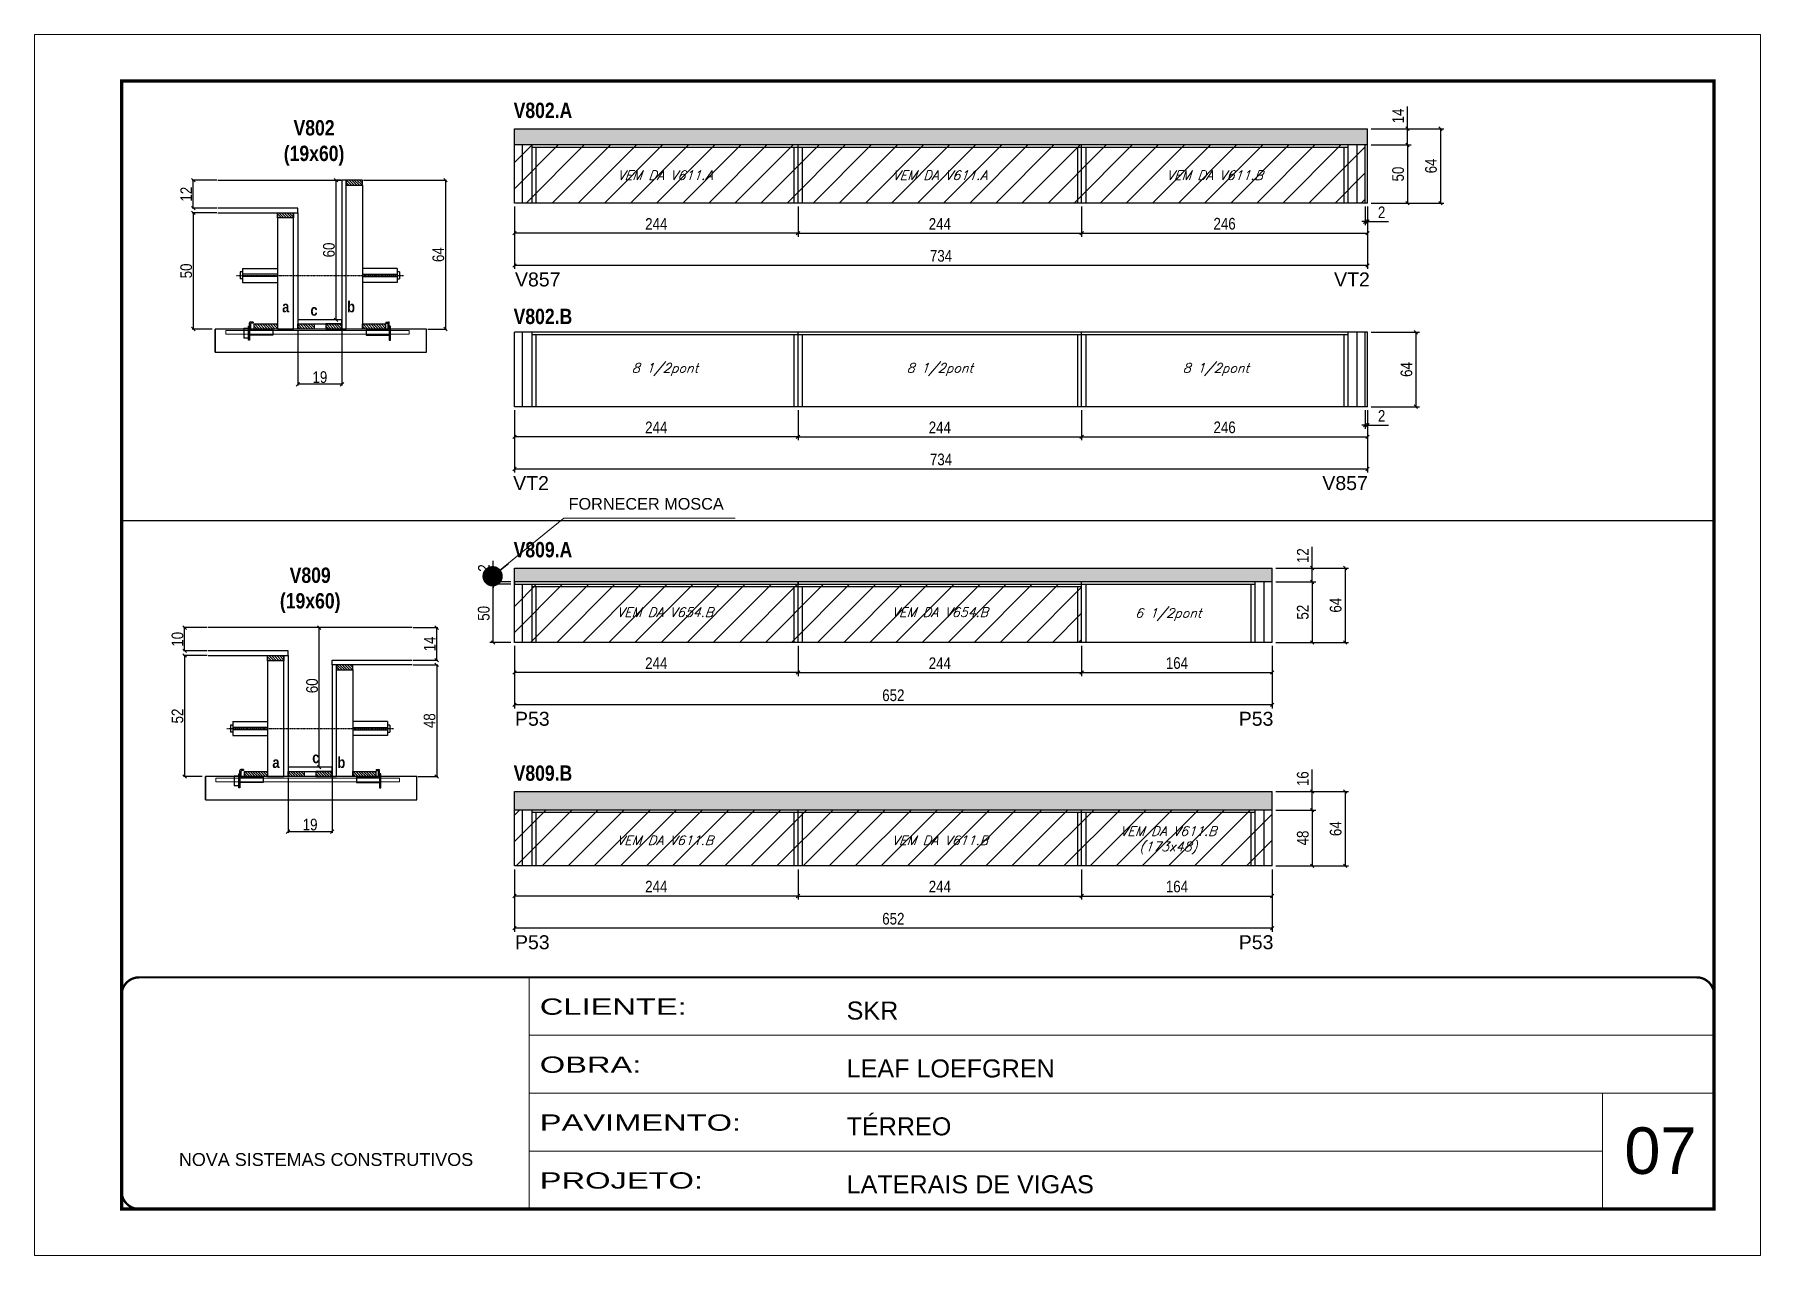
# Model space of a CAD drawing. Extents: x 3309 to 9590, y -2522 to 14608.
# Drawn here: x 6493 to 7978, y 12409 to 13459 of the extents above; entities that cross this region are included whole.
import ezdxf

# ---------------------------------------------------------------- set-up
doc = ezdxf.new("R2010")
doc.units = 0
for name, pattern in [('CONTINUO', [0]), ('DASHED', [0.75, 0.5, -0.25]), ('HIDDEN', [0.375, 0.25, -0.125])]:
    doc.linetypes.add(name, pattern=pattern)
for name, color, linetype in [('5', 5, 'Continuous'), ('barrote', 251, 'Continuous'), ('COTA', 241, 'Continuous'), ('detalhes', 4, 'Continuous'), ('NOMENCLATURA', 7, 'Continuous'), ('Painéis', 200, 'Continuous'), ('presilha', 1, 'Continuous'), ('SARR_2.2x10', 60, 'Continuous'), ('SARR_2.2x7', 40, 'Continuous'), ('SARR_3.5x7', 81, 'Continuous'), ('TENSOR', 3, 'Continuous'), ('texto', 7, 'Continuous')]:
    doc.layers.add(name, color=color, linetype=linetype)
for name, color, linetype, lineweight in [('CARIMBO', 255, 'Continuous', 9), ('CONCRETO', 251, 'Continuous', 25), ('Folhas', 255, 'Continuous', 9), ('Hachura', 251, 'Continuous', 9), ('SARRAFO DE PRESSAO', 251, 'DASHED', 9), ('SCO-___-LAJ', 2, 'Continuous', 0)]:
    doc.layers.add(name, color=color, linetype=linetype, lineweight=lineweight)
doc.styles.add('ARIAL', font='arial.ttf')
doc.styles.add('COTA TECNICA', font='techl___.ttf', dxfattribs={"height": 10})
doc.styles.add('COTA TECNICA 2X', font='techl___.ttf', dxfattribs={"height": 10})
doc.styles.add('Romans', font='romans.shx')
doc.styles.get("Standard").update_dxf_attribs({"font": 'arial.ttf'})
doc.styles.add('TECNICA', font='techb___.ttf', dxfattribs={"height": 10})
doc.styles.add('Tecnologia', font='')
doc.styles.get('Tecnologia').set_extended_font_data('Forgotten Futurist')
doc.dimstyles.new('3x', dxfattribs={"dimtxt": 10, "dimasz": 5, "dimexe": 7, "dimexo": 5, "dimgap": 4, "dimtad": 1, "dimdec": 4, "dimlfac": 0.333333, "dimdsep": 46, "dimtxsty": 'Standard', "dimblk": 'DOT', "dimcen": 0.09, "dimclrd": 1, "dimclre": 1, "dimclrt": 2, "dimadec": 0, "dimazin": 2, "dimtfac": 1, "dimtdec": 4, "dimtmove": 0, "dimatfit": 3, "dimldrblk": 'DOT', "dimfxl": 1, "dimtolj": 1, "dimtzin": 0, "dimlwd": 9, "dimlwe": 9, "dimarcsym": 0})
doc.dimstyles.new('PAINEL', dxfattribs={"dimtxt": 10, "dimasz": 3, "dimexe": 3, "dimexo": 3, "dimgap": 3, "dimtad": 1, "dimdec": 1, "dimzin": 12, "dimdsep": 46, "dimtxsty": 'COTA TECNICA', "dimblk1": 'OBLIQUE', "dimblk2": 'OBLIQUE', "dimsah": 1, "dimcen": 0.9, "dimclrd": 4, "dimclre": 4, "dimclrt": 240, "dimadec": 1, "dimazin": 3, "dimtfac": 1, "dimtdec": 1, "dimtmove": 0, "dimatfit": 3, "dimfxl": 1, "dimtolj": 1, "dimtzin": 12, "dimarcsym": 0})
doc.dimstyles.new('SECAO', dxfattribs={"dimscale": 0.333333, "dimtxt": 5, "dimasz": 9, "dimexe": 3, "dimexo": 3, "dimgap": 3, "dimtad": 1, "dimdec": 1, "dimlfac": 0.5, "dimzin": 12, "dimdsep": 46, "dimtxsty": 'COTA TECNICA 2X', "dimblk1": 'OBLIQUE', "dimblk2": 'OBLIQUE', "dimsah": 1, "dimcen": 0.9, "dimclrd": 4, "dimclre": 4, "dimclrt": 240, "dimadec": 1, "dimazin": 3, "dimtfac": 1, "dimtdec": 1, "dimtmove": 0, "dimatfit": 3, "dimfxl": 1, "dimtolj": 1, "dimtzin": 12, "dimarcsym": 0})
pattern_1 = [(135, (39954.9267, -110306.1634), (-1.122532015, -1.122532015), [])]
pattern_2 = [(135, (39946.551, -110690.9701), (-1.122532015, -1.122532015), [])]

msp = doc.modelspace()

# ---------------------------------------------------------------- texts
at = {"layer": '5', "linetype": 'Continuous'}
for s, rotation, p in [('V857', 0.00004, (6906.26, 13242.65, 0)), ('VT2', 0.00004, (7610.99, 13242.65, 0)), ('VT2', 359.99996, (6904.69, 13067.56, 0)), ('V857', 359.99996, (7600.9, 13067.56, 0)), ('P53', 0.00004, (6906.26, 12864.83, 0)), ('P53', 0.00004, (7528.99, 12864.83, 0)), ('P53', 0.00004, (6906.26, 12672.67, 0)), ('P53', 0.00004, (7528.99, 12672.67, 0))]:
    msp.add_text(s, height=12, rotation=rotation, dxfattribs=at).set_placement(p)
at = {"layer": 'CARIMBO', "style": 'ARIAL'}
for s, height, p in [('FORNECER MOSCA', 10, (6952.37, 13050.7)), ('07', 40, (7860.73, 12479.43))]:
    msp.add_text(s, height=height, dxfattribs=at).set_placement(p)
at = {"layer": 'detalhes', "style": 'TECNICA'}
for s, p in [('a', (6705.91, 13220.4)), ('c', (6730.28, 13217.48)), ('b', (6761.89, 13220.39)), ('a', (6697.54, 12828.56)), ('c', (6731.83, 12832.67)), ('b', (6753.51, 12828.55))]:
    msp.add_text(s, height=9.6, dxfattribs=at).set_placement(p)
at = {"layer": 'NOMENCLATURA', "style": 'TECNICA'}
for s, p in [('V802.A', (6905.09, 13387.48, 0)), ('V802.B', (6905.09, 13210.27, 0)), ('V809.A', (6905.09, 13009.66, 0)), ('V809.B', (6905.09, 12817.5, 0))]:
    msp.add_text(s, height=13.2, dxfattribs=at).set_placement(p)
at = {"layer": 'NOMENCLATURA', "char_height": 13.2, "attachment_point": 2, "style": 'TECNICA'}
for s, insert in [('V802\\P(19x60)', (6733.39, 13385.7)), ('V809\\P(19x60)', (6730.05, 13000.89))]:
    msp.add_mtext_dynamic_manual_height_columns(s, width=300.2766, gutter_width=1, heights=[0], dxfattribs=dict(at, insert=insert))
at = {"layer": 'texto', "color": 2, "char_height": 8, "attachment_point": 5, "style": 'Romans'}
for s, insert in [('{\\Q19;\\C256;VEM DA V611.A}', (7035.31, 13338.29, 0)), ('{\\Q19;\\C256;VEM DA V611.A}', (7271.81, 13338.29, 0)), ('{\\Q19;\\C256;VEM DA V611.B}', (7508.31, 13338.29, 0)), ('{\\Q19;\\C256;8 1/2pont}', (7035.31, 13171.19, 0)), ('{\\Q19;\\C256;8 1/2pont}', (7271.81, 13171.19, 0)), ('{\\Q19;\\C256;8 1/2pont}', (7509.31, 13171.19, 0)), ('{\\Q19;\\C256;VEM DA V654.B}', (7035.31, 12962.47, 0)), ('{\\Q19;\\C256;VEM DA V654.B}', (7271.81, 12962.47, 0)), ('{\\Q19;\\C256;6 1/2pont}', (7468.31, 12960.47, 0)), ('{\\Q19;\\C256;VEM DA V611.B\\P(173x48)}', (7468.31, 12766.31, 0)), ('{\\Q19;\\C256;VEM DA V611.B}', (7035.31, 12766.31, 0)), ('{\\Q19;\\C256;VEM DA V611.B}', (7271.81, 12766.31, 0))]:
    msp.add_mtext(s, dxfattribs=dict(at, insert=insert))

# ---------------------------------------------------------------- blocks, each defined once
blk = doc.blocks.new('9999999999')
at = {"color": 30, "linetype": 'CONTINUO'}
for p, q in [((98564.6, 34230.2), (98564.6, 34429.4)), ((98564.6, 34379.6), (99584, 34379.6)), ((98564.6, 34329.8), (99488, 34329.8)), ((99584, 34329.8), (99488, 34329.8)), ((99488, 34329.8), (99488, 34230.2)), ((98564.6, 34280), (99488, 34280))]:
    blk.add_line(p, q, dxfattribs=at)
at = {"color": 30, "linetype": 'CONTINUO', "const_width": 2}
blk.add_lwpolyline([(99584, 34230.2), (99584, 34414.4, 0.414214), (99569, 34429.4), (98229, 34429.4, 0.414214), (98214, 34414.4), (98214, 34245.2, 0.414214), (98229, 34230.2), (99584, 34230.2)], format="xyb", dxfattribs=at)
at = {"layer": 'Folhas'}
blk.add_lwpolyline([(98139, 34190.2), (99624, 34190.2), (99624, 35240.2), (98139, 35240.2)], close=True, dxfattribs=at)
at = {"layer": 'Folhas', "color": 30, "const_width": 3}
blk.add_lwpolyline([(98214, 34230.2), (99584, 34230.2), (99584, 35200.2), (98214, 35200.2)], close=True, dxfattribs=at)
at = {"color": 7, "linetype": 'Continuous', "ltscale": 5, "style": 'ARIAL'}
for s, height, p in [('SKR', 15.48, (98837.7, 34393.1)), ('LEAF LOEFGREN', 15.483, (98837.7, 34343.3)), ('TÉRREO', 15.48, (98837.7, 34293.5)), ('NOVA SISTEMAS CONSTRUTIVOS', 11.059, (98263.2, 34267.2)), ('LATERAIS DE VIGAS', 15.483, (98837.7, 34243.7))]:
    blk.add_text(s, height=height, dxfattribs=at).set_placement(p)
at = {"layer": 'Folhas', "color": 7, "style": 'Tecnologia', "width": 1.5}
for s, p in [('CLIENTE:', (98573.7, 34397.2)), ('OBRA:', (98573.7, 34347.3)), ('PAVIMENTO:', (98573.7, 34297.5)), ('PROJETO:', (98573.7, 34247.7))]:
    blk.add_text(s, height=14, dxfattribs=at).set_placement(p)
blk = doc.blocks.new('_Oblique')
at = {"color": 0, "linetype": 'ByBlock', "lineweight": -2}
blk.add_line((-0.5, -0.5), (0.5, 0.5), dxfattribs=at)
blk = doc.blocks.new('*D1520')
at = {"layer": 'COTA', "color": 4, "lineweight": -2, "transparency": 16777216}
for p, q in [((6719.4, 13205), (6719.4, 13157.5)), ((6757.4, 13205), (6757.4, 13157.5)), ((6757.4, 13158.5), (6719.4, 13158.5))]:
    blk.add_line(p, q, dxfattribs=at)
at = {"layer": 'Defpoints', "color": 0, "transparency": 16777216}
for p in [(6719.4, 13206), (6757.4, 13206), (6719.4, 13158.5)]:
    blk.add_point(p, dxfattribs=at)
at = {"layer": 'COTA', "color": 4, "lineweight": -2, "transparency": 16777216, "xscale": 3, "yscale": 3, "zscale": 3, "rotation": 180}
blk.add_blockref('_Oblique', (6719.4, 13158.5), dxfattribs=at)
at = {"layer": 'COTA', "color": 4, "lineweight": -2, "transparency": 16777216, "xscale": 3, "yscale": 3, "zscale": 3}
blk.add_blockref('_Oblique', (6757.4, 13158.5), dxfattribs=at)
at = {"layer": 'COTA', "color": 240, "transparency": 16777216, "insert": (6738.4, 13164.6), "char_height": 10, "attachment_point": 5, "style": 'COTA TECNICA 2X'}
blk.add_mtext('\\A1;19', dxfattribs=at)
blk = doc.blocks.new('PRESILHA METÁLICA 1')
at = {"layer": 'presilha'}
for p, q in [((0, 13), (6, 13)), ((0, 13), (0, 0)), ((6, 0), (0, 0)), ((6, 15.5), (7.5, 15.5)), ((6, -2.5), (6, 15.5)), ((6, 13), (6, 0)), ((7.5, 10.6), (7.5, 19.9)), ((7.5, 15.5), (7.5, -2.5)), ((37.5, 4.1), (7.5, 4.1)), ((12, 21), (8.6, 21)), ((9, 11.6), (9, 18.9)), ((12, 19.5), (9.6, 19.5)), ((37.5, 11), (9.6, 11)), ((12, 21), (12, 19.5)), ((37.5, 11), (37.5, 4.1)), ((7.5, -2.5), (6, -2.5))]:
    blk.add_line(p, q, dxfattribs=at)
for centre, radius, start, end in [((8.6, 19.9), 1.14, 90, 180), ((9.6, 18.9), 0.57, 90, 180), ((9.6, 11.6), 0.57, 180, 270)]:
    blk.add_arc(centre, radius, start, end, dxfattribs=at)
blk = doc.blocks.new('PRESILHA METÁLICA 2')
at = {"layer": 'presilha'}
for p, q in [((-5.2, 23.5), (-5.2, 22)), ((-5.2, 23.5), (-1.9, 23.5)), ((-0.8, 14.6), (-0.8, 22.4)), ((-30.8, 13.5), (-30.8, 6.6)), ((-30.8, 13.5), (-2.8, 13.5)), ((-30.8, 6.6), (-0.8, 6.6)), ((-5.2, 22), (-2.8, 22)), ((-2.2, 14.1), (-2.2, 21.4)), ((0.8, 18), (-0.8, 18)), ((-0.8, 18), (-0.8, 0)), ((-0.8, 0), (0.8, 0)), ((0.8, 0), (0.8, 18))]:
    blk.add_line(p, q, dxfattribs=at)
for centre, radius, start, end in [((-1.9, 22.4), 1.14, 0, 90), ((-2.8, 21.4), 0.57, 0, 90), ((-2.8, 14.1), 0.57, 270, 0)]:
    blk.add_arc(centre, radius, start, end, dxfattribs=at)
blk = doc.blocks.new('*D1521')
at = {"layer": 'COTA', "color": 4, "lineweight": -2, "transparency": 16777216}
for p, q in [((6776, 13334), (6847.4, 13334)), ((6846.4, 13334), (6846.4, 13206)), ((6831.2, 13206), (6847.4, 13206))]:
    blk.add_line(p, q, dxfattribs=at)
at = {"layer": 'Defpoints', "color": 0, "transparency": 16777216}
for p in [(6775, 13334), (6830.2, 13206), (6846.4, 13206)]:
    blk.add_point(p, dxfattribs=at)
at = {"layer": 'COTA', "color": 4, "lineweight": -2, "transparency": 16777216, "xscale": 3, "yscale": 3, "zscale": 3}
for p, rotation in [((6846.4, 13334), 90), ((6846.4, 13206), 270)]:
    blk.add_blockref('_Oblique', p, dxfattribs=dict(at, rotation=rotation))
at = {"layer": 'COTA', "color": 240, "transparency": 16777216, "insert": (6840.3, 13270), "char_height": 10, "attachment_point": 5, "rotation": 90, "style": 'COTA TECNICA 2X'}
blk.add_mtext('\\A1;64', dxfattribs=at)
blk = doc.blocks.new('*D1522')
at = {"layer": 'COTA', "color": 4, "lineweight": -2, "transparency": 16777216}
for p, q in [((6649.7, 13306), (6628.5, 13306)), ((6629.5, 13306), (6629.5, 13206)), ((6645.6, 13206), (6628.5, 13206))]:
    blk.add_line(p, q, dxfattribs=at)
at = {"layer": 'Defpoints', "color": 0, "transparency": 16777216}
for p in [(6650.7, 13306, 0), (6629.5, 13206), (6646.6, 13206)]:
    blk.add_point(p, dxfattribs=at)
at = {"layer": 'COTA', "color": 4, "lineweight": -2, "transparency": 16777216, "xscale": 3, "yscale": 3, "zscale": 3}
for p, rotation in [((6629.5, 13306), 90), ((6629.5, 13206), 270)]:
    blk.add_blockref('_Oblique', p, dxfattribs=dict(at, rotation=rotation))
at = {"layer": 'COTA', "color": 240, "transparency": 16777216, "insert": (6623.4, 13256), "char_height": 10, "attachment_point": 5, "rotation": 90, "style": 'COTA TECNICA 2X'}
blk.add_mtext('\\A1;50', dxfattribs=at)
blk = doc.blocks.new('*D1523')
at = {"layer": 'COTA', "color": 4, "lineweight": -2, "transparency": 16777216}
for p, q in [((6756.4, 13334), (6751.3, 13334)), ((6752.3, 13214), (6752.3, 13334)), ((6756.4, 13214), (6751.3, 13214))]:
    blk.add_line(p, q, dxfattribs=at)
at = {"layer": 'Defpoints', "color": 0, "transparency": 16777216}
for p in [(6752.3, 13334), (6757.4, 13334), (6757.4, 13214)]:
    blk.add_point(p, dxfattribs=at)
at = {"layer": 'COTA', "color": 4, "lineweight": -2, "transparency": 16777216, "xscale": 3, "yscale": 3, "zscale": 3}
for p, rotation in [((6752.3, 13334), 90), ((6752.3, 13214), 270)]:
    blk.add_blockref('_Oblique', p, dxfattribs=dict(at, rotation=rotation))
at = {"layer": 'COTA', "color": 240, "transparency": 16777216, "insert": (6746.2, 13274), "char_height": 10, "attachment_point": 5, "rotation": 90, "style": 'COTA TECNICA 2X'}
blk.add_mtext('\\A1;60', dxfattribs=at)
blk = doc.blocks.new('*D1524')
at = {"layer": 'COTA', "color": 4, "lineweight": -2, "transparency": 16777216}
for p, q in [((6649.7, 13334), (6628.5, 13334)), ((6629.5, 13310), (6629.5, 13334)), ((6649.7, 13310), (6628.5, 13310))]:
    blk.add_line(p, q, dxfattribs=at)
at = {"layer": 'Defpoints', "color": 0, "transparency": 16777216}
for p in [(6629.5, 13334), (6650.7, 13334), (6650.7, 13310)]:
    blk.add_point(p, dxfattribs=at)
at = {"layer": 'COTA', "color": 4, "lineweight": -2, "transparency": 16777216, "xscale": 3, "yscale": 3, "zscale": 3}
for p, rotation in [((6629.5, 13334), 90), ((6629.5, 13310), 270)]:
    blk.add_blockref('_Oblique', p, dxfattribs=dict(at, rotation=rotation))
at = {"layer": 'COTA', "color": 240, "transparency": 16777216, "insert": (6623.4, 13322), "char_height": 10, "attachment_point": 5, "rotation": 90, "style": 'COTA TECNICA 2X'}
blk.add_mtext('\\A1;12', dxfattribs=at)
blk = doc.blocks.new('*D1525')
at = {"layer": 'COTA', "color": 4, "linetype": 'ByBlock', "lineweight": -2, "transparency": 16777216}
for p, q in [((6905.8, 13311.3), (6905.8, 13285.4)), ((7149.8, 13311.3), (7149.8, 13285.4)), ((7149.8, 13288.4), (6905.8, 13288.4))]:
    blk.add_line(p, q, dxfattribs=at)
at = {"layer": 'Defpoints', "color": 0, "linetype": 'ByBlock', "transparency": 16777216}
for p in [(6905.8, 13314.3), (7149.8, 13314.3), (6905.8, 13288.4)]:
    blk.add_point(p, dxfattribs=at)
at = {"layer": 'COTA', "color": 4, "linetype": 'ByBlock', "lineweight": -2, "transparency": 16777216, "xscale": 3, "yscale": 3, "zscale": 3, "rotation": 180}
blk.add_blockref('_Oblique', (6905.8, 13288.4), dxfattribs=at)
at = {"layer": 'COTA', "color": 4, "linetype": 'ByBlock', "lineweight": -2, "transparency": 16777216, "xscale": 3, "yscale": 3, "zscale": 3}
blk.add_blockref('_Oblique', (7149.8, 13288.4), dxfattribs=at)
at = {"layer": 'COTA', "color": 240, "linetype": 'ByBlock', "transparency": 16777216, "insert": (7027.8, 13296.4), "char_height": 10, "attachment_point": 5, "style": 'COTA TECNICA'}
blk.add_mtext('\\A1;244', dxfattribs=at)
blk = doc.blocks.new('*D1528')
at = {"layer": 'COTA', "color": 4, "linetype": 'ByBlock', "lineweight": -2, "transparency": 16777216}
for p, q in [((6905.8, 13311.3), (6905.8, 13257.7)), ((7639.8, 13311.3), (7639.8, 13257.7)), ((7639.8, 13260.7), (6905.8, 13260.7))]:
    blk.add_line(p, q, dxfattribs=at)
at = {"layer": 'Defpoints', "color": 0, "linetype": 'ByBlock', "transparency": 16777216}
for p in [(6905.8, 13314.3), (7639.8, 13314.3), (6905.8, 13260.7)]:
    blk.add_point(p, dxfattribs=at)
at = {"layer": 'COTA', "color": 4, "linetype": 'ByBlock', "lineweight": -2, "transparency": 16777216, "xscale": 3, "yscale": 3, "zscale": 3, "rotation": 180}
blk.add_blockref('_Oblique', (6905.8, 13260.7), dxfattribs=at)
at = {"layer": 'COTA', "color": 4, "linetype": 'ByBlock', "lineweight": -2, "transparency": 16777216, "xscale": 3, "yscale": 3, "zscale": 3}
blk.add_blockref('_Oblique', (7639.8, 13260.7), dxfattribs=at)
at = {"layer": 'COTA', "color": 240, "linetype": 'ByBlock', "transparency": 16777216, "insert": (7272.8, 13268.9), "char_height": 10, "attachment_point": 5, "style": 'COTA TECNICA'}
blk.add_mtext('\\A1;734', dxfattribs=at)
blk = doc.blocks.new('*D1526')
at = {"layer": 'COTA', "color": 4, "lineweight": -2, "transparency": 16777216}
for p, q in [((7149.8, 13311.3), (7149.8, 13285.4)), ((7393.8, 13311.3), (7393.8, 13285.4)), ((7149.8, 13288.4), (7393.8, 13288.4))]:
    blk.add_line(p, q, dxfattribs=at)
at = {"layer": 'Defpoints', "color": 0, "transparency": 16777216}
for p in [(7149.8, 13314.3, 0), (7393.8, 13314.3, 0), (7393.8, 13288.4)]:
    blk.add_point(p, dxfattribs=at)
at = {"layer": 'COTA', "color": 4, "lineweight": -2, "transparency": 16777216, "xscale": 3, "yscale": 3, "zscale": 3, "rotation": 180}
blk.add_blockref('_Oblique', (7149.8, 13288.4), dxfattribs=at)
at = {"layer": 'COTA', "color": 4, "lineweight": -2, "transparency": 16777216, "xscale": 3, "yscale": 3, "zscale": 3}
blk.add_blockref('_Oblique', (7393.8, 13288.4), dxfattribs=at)
at = {"layer": 'COTA', "color": 240, "transparency": 16777216, "insert": (7271.8, 13296.4), "char_height": 10, "attachment_point": 5, "style": 'COTA TECNICA'}
blk.add_mtext('\\A1;244', dxfattribs=at)
blk = doc.blocks.new('*D1527')
at = {"layer": 'COTA', "color": 4, "lineweight": -2, "transparency": 16777216}
for p, q in [((7642.8, 13378.3), (7705.5, 13378.3)), ((7702.5, 13378.3), (7702.5, 13314.3)), ((7642.8, 13314.3), (7705.5, 13314.3))]:
    blk.add_line(p, q, dxfattribs=at)
at = {"layer": 'Defpoints', "color": 0, "transparency": 16777216}
for p in [(7639.8, 13378.3, 0), (7639.8, 13314.3, 0), (7702.5, 13314.3)]:
    blk.add_point(p, dxfattribs=at)
at = {"layer": 'COTA', "color": 4, "lineweight": -2, "transparency": 16777216, "xscale": 3, "yscale": 3, "zscale": 3}
for p, rotation in [((7702.5, 13378.3), 90), ((7702.5, 13314.3), 270)]:
    blk.add_blockref('_Oblique', p, dxfattribs=dict(at, rotation=rotation))
at = {"layer": 'COTA', "color": 240, "transparency": 16777216, "insert": (7694.4, 13346.3), "char_height": 10, "attachment_point": 5, "rotation": 90, "style": 'COTA TECNICA'}
blk.add_mtext('\\A1;64', dxfattribs=at)
blk = doc.blocks.new('*D1529')
at = {"layer": 'COTA', "color": 4, "lineweight": -2, "transparency": 16777216}
for p, q in [((7393.8, 13311.3), (7393.8, 13285.4)), ((7639.8, 13311.3), (7639.8, 13285.4)), ((7393.8, 13288.4), (7639.8, 13288.4))]:
    blk.add_line(p, q, dxfattribs=at)
at = {"layer": 'Defpoints', "color": 0, "transparency": 16777216}
for p in [(7393.8, 13314.3, 0), (7639.8, 13314.3, 0), (7639.8, 13288.4)]:
    blk.add_point(p, dxfattribs=at)
at = {"layer": 'COTA', "color": 4, "lineweight": -2, "transparency": 16777216, "xscale": 3, "yscale": 3, "zscale": 3, "rotation": 180}
blk.add_blockref('_Oblique', (7393.8, 13288.4), dxfattribs=at)
at = {"layer": 'COTA', "color": 4, "lineweight": -2, "transparency": 16777216, "xscale": 3, "yscale": 3, "zscale": 3}
blk.add_blockref('_Oblique', (7639.8, 13288.4), dxfattribs=at)
at = {"layer": 'COTA', "color": 240, "transparency": 16777216, "insert": (7516.8, 13296.5), "char_height": 10, "attachment_point": 5, "style": 'COTA TECNICA'}
blk.add_mtext('\\A1;246', dxfattribs=at)
blk = doc.blocks.new('*D1530')
at = {"layer": 'COTA', "color": 4, "lineweight": -2, "transparency": 16777216}
for p, q in [((7642.8, 13364.3), (7677.2, 13364.3)), ((7674.2, 13364.3), (7674.2, 13314.3)), ((7642.8, 13314.3), (7677.2, 13314.3))]:
    blk.add_line(p, q, dxfattribs=at)
at = {"layer": 'Defpoints', "color": 0, "transparency": 16777216}
for p in [(7639.8, 13364.3, 0), (7639.8, 13314.3, 0), (7674.2, 13314.3)]:
    blk.add_point(p, dxfattribs=at)
at = {"layer": 'COTA', "color": 4, "lineweight": -2, "transparency": 16777216, "xscale": 3, "yscale": 3, "zscale": 3}
for p, rotation in [((7674.2, 13364.3), 90), ((7674.2, 13314.3), 270)]:
    blk.add_blockref('_Oblique', p, dxfattribs=dict(at, rotation=rotation))
at = {"layer": 'COTA', "color": 240, "transparency": 16777216, "insert": (7666.1, 13339.3), "char_height": 10, "attachment_point": 5, "rotation": 90, "style": 'COTA TECNICA'}
blk.add_mtext('\\A1;50', dxfattribs=at)
blk = doc.blocks.new('*D1531')
at = {"layer": 'COTA', "color": 4, "lineweight": -2, "transparency": 16777216}
for p, q in [((7674.2, 13378.3), (7674.2, 13397.4)), ((7642.8, 13378.3), (7677.2, 13378.3)), ((7674.2, 13364.3), (7674.2, 13378.3)), ((7642.8, 13364.3), (7677.2, 13364.3))]:
    blk.add_line(p, q, dxfattribs=at)
at = {"layer": 'Defpoints', "color": 0, "transparency": 16777216}
for p in [(7639.8, 13378.3, 0), (7674.2, 13378.3), (7639.8, 13364.3, 0)]:
    blk.add_point(p, dxfattribs=at)
at = {"layer": 'COTA', "color": 4, "lineweight": -2, "transparency": 16777216, "xscale": 3, "yscale": 3, "zscale": 3}
for p, rotation in [((7674.2, 13378.3), 90), ((7674.2, 13364.3), 270)]:
    blk.add_blockref('_Oblique', p, dxfattribs=dict(at, rotation=rotation))
at = {"layer": 'COTA', "color": 240, "transparency": 16777216, "insert": (7666.1, 13389.3), "char_height": 10, "attachment_point": 5, "rotation": 90, "style": 'COTA TECNICA'}
blk.add_mtext('\\A1;14', dxfattribs=at)
blk = doc.blocks.new('*D1532')
at = {"layer": 'COTA', "color": 4, "lineweight": -2, "transparency": 16777216}
for p, q in [((7637.8, 13311.3), (7637.8, 13295.4)), ((7639.8, 13311.3), (7639.8, 13295.4)), ((7637.8, 13298.4), (7634.8, 13298.4)), ((7637.8, 13298.4), (7639.8, 13298.4)), ((7639.8, 13298.4), (7657.9, 13298.4))]:
    blk.add_line(p, q, dxfattribs=at)
at = {"layer": 'Defpoints', "color": 0, "transparency": 16777216}
for p in [(7637.8, 13314.3, 0), (7639.8, 13314.3, 0), (7639.8, 13298.4)]:
    blk.add_point(p, dxfattribs=at)
at = {"layer": 'COTA', "color": 4, "lineweight": -2, "transparency": 16777216, "xscale": 3, "yscale": 3, "zscale": 3}
blk.add_blockref('_Oblique', (7637.8, 13298.4), dxfattribs=at)
at = {"layer": 'COTA', "color": 4, "lineweight": -2, "transparency": 16777216, "xscale": 3, "yscale": 3, "zscale": 3, "rotation": 180}
blk.add_blockref('_Oblique', (7639.8, 13298.4), dxfattribs=at)
at = {"layer": 'COTA', "color": 240, "transparency": 16777216, "insert": (7651.9, 13306.4), "char_height": 10, "attachment_point": 5, "style": 'COTA TECNICA'}
blk.add_mtext('\\A1;2', dxfattribs=at)
blk = doc.blocks.new('*D1533')
at = {"layer": 'COTA', "color": 4, "linetype": 'ByBlock', "lineweight": -2, "transparency": 16777216}
for p, q in [((6905.8, 13136.2), (6905.8, 13110.3)), ((7149.8, 13136.2), (7149.8, 13110.3)), ((7149.8, 13113.3), (6905.8, 13113.3))]:
    blk.add_line(p, q, dxfattribs=at)
at = {"layer": 'Defpoints', "color": 0, "linetype": 'ByBlock', "transparency": 16777216}
for p in [(6905.8, 13139.2), (7149.8, 13139.2), (6905.8, 13113.3)]:
    blk.add_point(p, dxfattribs=at)
at = {"layer": 'COTA', "color": 4, "linetype": 'ByBlock', "lineweight": -2, "transparency": 16777216, "xscale": 3, "yscale": 3, "zscale": 3, "rotation": 180}
blk.add_blockref('_Oblique', (6905.8, 13113.3), dxfattribs=at)
at = {"layer": 'COTA', "color": 4, "linetype": 'ByBlock', "lineweight": -2, "transparency": 16777216, "xscale": 3, "yscale": 3, "zscale": 3}
blk.add_blockref('_Oblique', (7149.8, 13113.3), dxfattribs=at)
at = {"layer": 'COTA', "color": 240, "linetype": 'ByBlock', "transparency": 16777216, "insert": (7027.8, 13121.4), "char_height": 10, "attachment_point": 5, "style": 'COTA TECNICA'}
blk.add_mtext('\\A1;244', dxfattribs=at)
blk = doc.blocks.new('*D1535')
at = {"layer": 'COTA', "color": 4, "linetype": 'ByBlock', "lineweight": -2, "transparency": 16777216}
for p, q in [((6905.8, 13136.2), (6905.8, 13082.6)), ((7639.8, 13136.2), (7639.8, 13082.6)), ((7639.8, 13085.6), (6905.8, 13085.6))]:
    blk.add_line(p, q, dxfattribs=at)
at = {"layer": 'Defpoints', "color": 0, "linetype": 'ByBlock', "transparency": 16777216}
for p in [(6905.8, 13139.2), (7639.8, 13139.2), (6905.8, 13085.6)]:
    blk.add_point(p, dxfattribs=at)
at = {"layer": 'COTA', "color": 4, "linetype": 'ByBlock', "lineweight": -2, "transparency": 16777216, "xscale": 3, "yscale": 3, "zscale": 3, "rotation": 180}
blk.add_blockref('_Oblique', (6905.8, 13085.6), dxfattribs=at)
at = {"layer": 'COTA', "color": 4, "linetype": 'ByBlock', "lineweight": -2, "transparency": 16777216, "xscale": 3, "yscale": 3, "zscale": 3}
blk.add_blockref('_Oblique', (7639.8, 13085.6), dxfattribs=at)
at = {"layer": 'COTA', "color": 240, "linetype": 'ByBlock', "transparency": 16777216, "insert": (7272.8, 13093.8), "char_height": 10, "attachment_point": 5, "style": 'COTA TECNICA'}
blk.add_mtext('\\A1;734', dxfattribs=at)
blk = doc.blocks.new('*D1534')
at = {"layer": 'COTA', "color": 4, "lineweight": -2, "transparency": 16777216}
for p, q in [((7149.8, 13136.2), (7149.8, 13110.3)), ((7393.8, 13136.2), (7393.8, 13110.3)), ((7149.8, 13113.3), (7393.8, 13113.3))]:
    blk.add_line(p, q, dxfattribs=at)
at = {"layer": 'Defpoints', "color": 0, "transparency": 16777216}
for p in [(7149.8, 13139.2, 0), (7393.8, 13139.2, 0), (7393.8, 13113.3)]:
    blk.add_point(p, dxfattribs=at)
at = {"layer": 'COTA', "color": 4, "lineweight": -2, "transparency": 16777216, "xscale": 3, "yscale": 3, "zscale": 3, "rotation": 180}
blk.add_blockref('_Oblique', (7149.8, 13113.3), dxfattribs=at)
at = {"layer": 'COTA', "color": 4, "lineweight": -2, "transparency": 16777216, "xscale": 3, "yscale": 3, "zscale": 3}
blk.add_blockref('_Oblique', (7393.8, 13113.3), dxfattribs=at)
at = {"layer": 'COTA', "color": 240, "transparency": 16777216, "insert": (7271.8, 13121.4), "char_height": 10, "attachment_point": 5, "style": 'COTA TECNICA'}
blk.add_mtext('\\A1;244', dxfattribs=at)
blk = doc.blocks.new('*D1536')
at = {"layer": 'COTA', "color": 4, "lineweight": -2, "transparency": 16777216}
for p, q in [((7393.8, 13136.2), (7393.8, 13110.3)), ((7639.8, 13136.2), (7639.8, 13110.3)), ((7393.8, 13113.3), (7639.8, 13113.3))]:
    blk.add_line(p, q, dxfattribs=at)
at = {"layer": 'Defpoints', "color": 0, "transparency": 16777216}
for p in [(7393.8, 13139.2, 0), (7639.8, 13139.2, 0), (7639.8, 13113.3)]:
    blk.add_point(p, dxfattribs=at)
at = {"layer": 'COTA', "color": 4, "lineweight": -2, "transparency": 16777216, "xscale": 3, "yscale": 3, "zscale": 3, "rotation": 180}
blk.add_blockref('_Oblique', (7393.8, 13113.3), dxfattribs=at)
at = {"layer": 'COTA', "color": 4, "lineweight": -2, "transparency": 16777216, "xscale": 3, "yscale": 3, "zscale": 3}
blk.add_blockref('_Oblique', (7639.8, 13113.3), dxfattribs=at)
at = {"layer": 'COTA', "color": 240, "transparency": 16777216, "insert": (7516.8, 13121.4), "char_height": 10, "attachment_point": 5, "style": 'COTA TECNICA'}
blk.add_mtext('\\A1;246', dxfattribs=at)
blk = doc.blocks.new('*D1537')
at = {"layer": 'COTA', "color": 4, "lineweight": -2, "transparency": 16777216}
for p, q in [((7637.8, 13136.2), (7637.8, 13120.3)), ((7639.8, 13136.2), (7639.8, 13120.3)), ((7637.8, 13123.3), (7634.8, 13123.3)), ((7637.8, 13123.3), (7639.8, 13123.3)), ((7639.8, 13123.3), (7657.9, 13123.3))]:
    blk.add_line(p, q, dxfattribs=at)
at = {"layer": 'Defpoints', "color": 0, "transparency": 16777216}
for p in [(7637.8, 13139.2, 0), (7639.8, 13139.2, 0), (7639.8, 13123.3)]:
    blk.add_point(p, dxfattribs=at)
at = {"layer": 'COTA', "color": 4, "lineweight": -2, "transparency": 16777216, "xscale": 3, "yscale": 3, "zscale": 3}
blk.add_blockref('_Oblique', (7637.8, 13123.3), dxfattribs=at)
at = {"layer": 'COTA', "color": 4, "lineweight": -2, "transparency": 16777216, "xscale": 3, "yscale": 3, "zscale": 3, "rotation": 180}
blk.add_blockref('_Oblique', (7639.8, 13123.3), dxfattribs=at)
at = {"layer": 'COTA', "color": 240, "transparency": 16777216, "insert": (7651.9, 13131.3), "char_height": 10, "attachment_point": 5, "style": 'COTA TECNICA'}
blk.add_mtext('\\A1;2', dxfattribs=at)
blk = doc.blocks.new('*D1538')
at = {"layer": 'COTA', "color": 4, "lineweight": -2, "transparency": 16777216}
for p, q in [((7642.8, 13203.2), (7684.4, 13203.2)), ((7681.4, 13203.2), (7681.4, 13139.2)), ((7642.8, 13139.2), (7684.4, 13139.2))]:
    blk.add_line(p, q, dxfattribs=at)
at = {"layer": 'Defpoints', "color": 0, "transparency": 16777216}
for p in [(7639.8, 13203.2, 0), (7639.8, 13139.2, 0), (7681.4, 13139.2)]:
    blk.add_point(p, dxfattribs=at)
at = {"layer": 'COTA', "color": 4, "lineweight": -2, "transparency": 16777216, "xscale": 3, "yscale": 3, "zscale": 3}
for p, rotation in [((7681.4, 13203.2), 90), ((7681.4, 13139.2), 270)]:
    blk.add_blockref('_Oblique', p, dxfattribs=dict(at, rotation=rotation))
at = {"layer": 'COTA', "color": 240, "transparency": 16777216, "insert": (7673.3, 13171.2), "char_height": 10, "attachment_point": 5, "rotation": 90, "style": 'COTA TECNICA'}
blk.add_mtext('\\A1;64', dxfattribs=at)
blk = doc.blocks.new('*D1715')
at = {"layer": 'COTA', "color": 4, "lineweight": -2, "transparency": 16777216}
for p, q in [((6711, 12820.2), (6711, 12772.7)), ((6749, 12820.2), (6749, 12772.7)), ((6749, 12773.7), (6711, 12773.7))]:
    blk.add_line(p, q, dxfattribs=at)
at = {"layer": 'Defpoints', "color": 0, "transparency": 16777216}
for p in [(6711, 12821.2), (6749, 12821.2), (6711, 12773.7)]:
    blk.add_point(p, dxfattribs=at)
at = {"layer": 'COTA', "color": 4, "lineweight": -2, "transparency": 16777216, "xscale": 3, "yscale": 3, "zscale": 3, "rotation": 180}
blk.add_blockref('_Oblique', (6711, 12773.7), dxfattribs=at)
at = {"layer": 'COTA', "color": 4, "lineweight": -2, "transparency": 16777216, "xscale": 3, "yscale": 3, "zscale": 3}
blk.add_blockref('_Oblique', (6749, 12773.7), dxfattribs=at)
at = {"layer": 'COTA', "color": 240, "transparency": 16777216, "insert": (6730, 12779.8), "char_height": 10, "attachment_point": 5, "style": 'COTA TECNICA 2X'}
blk.add_mtext('\\A1;19', dxfattribs=at)
blk = doc.blocks.new('*D1716')
at = {"layer": 'COTA', "color": 4, "lineweight": -2, "transparency": 16777216}
for p, q in [((6641.3, 12925.2), (6621, 12925.2)), ((6622, 12925.2), (6622, 12821.2)), ((6637.2, 12821.2), (6621, 12821.2))]:
    blk.add_line(p, q, dxfattribs=at)
at = {"layer": 'Defpoints', "color": 0, "transparency": 16777216}
for p in [(6642.3, 12925.2), (6622, 12821.2), (6638.2, 12821.2)]:
    blk.add_point(p, dxfattribs=at)
at = {"layer": 'COTA', "color": 4, "lineweight": -2, "transparency": 16777216, "xscale": 3, "yscale": 3, "zscale": 3}
for p, rotation in [((6622, 12925.2), 90), ((6622, 12821.2), 270)]:
    blk.add_blockref('_Oblique', p, dxfattribs=dict(at, rotation=rotation))
at = {"layer": 'COTA', "color": 240, "transparency": 16777216, "insert": (6615.9, 12873.2), "char_height": 10, "attachment_point": 5, "rotation": 90, "style": 'COTA TECNICA 2X'}
blk.add_mtext('\\A1;52', dxfattribs=at)
blk = doc.blocks.new('*D1717')
at = {"layer": 'COTA', "color": 4, "lineweight": -2, "transparency": 16777216}
for p, q in [((6818.7, 12917.2), (6839.9, 12917.2)), ((6838.9, 12917.2), (6838.9, 12821.2)), ((6822.8, 12821.2), (6839.9, 12821.2))]:
    blk.add_line(p, q, dxfattribs=at)
at = {"layer": 'Defpoints', "color": 0, "transparency": 16777216}
for p in [(6817.7, 12917.2), (6821.8, 12821.2), (6838.9, 12821.2)]:
    blk.add_point(p, dxfattribs=at)
at = {"layer": 'COTA', "color": 4, "lineweight": -2, "transparency": 16777216, "xscale": 3, "yscale": 3, "zscale": 3}
for p, rotation in [((6838.9, 12917.2), 90), ((6838.9, 12821.2), 270)]:
    blk.add_blockref('_Oblique', p, dxfattribs=dict(at, rotation=rotation))
at = {"layer": 'COTA', "color": 240, "transparency": 16777216, "insert": (6832.8, 12869.2), "char_height": 10, "attachment_point": 5, "rotation": 90, "style": 'COTA TECNICA 2X'}
blk.add_mtext('\\A1;48', dxfattribs=at)
blk = doc.blocks.new('*D1718')
at = {"layer": 'COTA', "color": 4, "lineweight": -2, "transparency": 16777216}
for p, q in [((6748, 12949.2), (6736.8, 12949.2)), ((6737.8, 12829.2), (6737.8, 12949.2)), ((6748, 12829.2), (6736.8, 12829.2))]:
    blk.add_line(p, q, dxfattribs=at)
at = {"layer": 'Defpoints', "color": 0, "transparency": 16777216}
for p in [(6737.8, 12949.2), (6749, 12949.2), (6749, 12829.2)]:
    blk.add_point(p, dxfattribs=at)
at = {"layer": 'COTA', "color": 4, "lineweight": -2, "transparency": 16777216, "xscale": 3, "yscale": 3, "zscale": 3}
for p, rotation in [((6737.8, 12949.2), 90), ((6737.8, 12829.2), 270)]:
    blk.add_blockref('_Oblique', p, dxfattribs=dict(at, rotation=rotation))
at = {"layer": 'COTA', "color": 240, "transparency": 16777216, "insert": (6731.7, 12899.2), "char_height": 10, "attachment_point": 5, "rotation": 90, "style": 'COTA TECNICA 2X'}
blk.add_mtext('\\A1;60', dxfattribs=at)
blk = doc.blocks.new('*D1719')
at = {"layer": 'COTA', "color": 4, "lineweight": -2, "transparency": 16777216}
for p, q in [((6818.7, 12949.2), (6839.9, 12949.2)), ((6838.9, 12921.2), (6838.9, 12949.2)), ((6818.7, 12921.2), (6839.9, 12921.2))]:
    blk.add_line(p, q, dxfattribs=at)
at = {"layer": 'Defpoints', "color": 0, "transparency": 16777216}
for p in [(6817.7, 12949.2), (6838.9, 12949.2), (6817.7, 12921.2)]:
    blk.add_point(p, dxfattribs=at)
at = {"layer": 'COTA', "color": 4, "lineweight": -2, "transparency": 16777216, "xscale": 3, "yscale": 3, "zscale": 3}
for p, rotation in [((6838.9, 12949.2), 90), ((6838.9, 12921.2), 270)]:
    blk.add_blockref('_Oblique', p, dxfattribs=dict(at, rotation=rotation))
at = {"layer": 'COTA', "color": 240, "transparency": 16777216, "insert": (6832.9, 12935.2), "char_height": 10, "attachment_point": 5, "rotation": 90, "style": 'COTA TECNICA 2X'}
blk.add_mtext('\\A1;14', dxfattribs=at)
blk = doc.blocks.new('*D1720')
at = {"layer": 'COTA', "color": 4, "lineweight": -2, "transparency": 16777216}
for p, q in [((6641.3, 12949.2), (6621, 12949.2)), ((6622, 12929.2), (6622, 12949.2)), ((6641.3, 12929.2), (6621, 12929.2))]:
    blk.add_line(p, q, dxfattribs=at)
at = {"layer": 'Defpoints', "color": 0, "transparency": 16777216}
for p in [(6622, 12949.2), (6642.3, 12949.2), (6642.3, 12929.2)]:
    blk.add_point(p, dxfattribs=at)
at = {"layer": 'COTA', "color": 4, "lineweight": -2, "transparency": 16777216, "xscale": 3, "yscale": 3, "zscale": 3}
for p, rotation in [((6622, 12949.2), 90), ((6622, 12929.2), 270)]:
    blk.add_blockref('_Oblique', p, dxfattribs=dict(at, rotation=rotation))
at = {"layer": 'COTA', "color": 240, "transparency": 16777216, "insert": (6615.9, 12939.2), "char_height": 10, "attachment_point": 5, "rotation": 90, "style": 'COTA TECNICA 2X'}
blk.add_mtext('\\A1;10', dxfattribs=at)
blk = doc.blocks.new('*D1721')
at = {"layer": 'COTA', "color": 4, "linetype": 'ByBlock', "lineweight": -2, "transparency": 16777216}
for p, q in [((6905.8, 12933.5), (6905.8, 12907.6)), ((7149.8, 12933.5), (7149.8, 12907.6)), ((7149.8, 12910.6), (6905.8, 12910.6))]:
    blk.add_line(p, q, dxfattribs=at)
at = {"layer": 'Defpoints', "color": 0, "linetype": 'ByBlock', "transparency": 16777216}
for p in [(6905.8, 12936.5), (7149.8, 12936.5), (6905.8, 12910.6)]:
    blk.add_point(p, dxfattribs=at)
at = {"layer": 'COTA', "color": 4, "linetype": 'ByBlock', "lineweight": -2, "transparency": 16777216, "xscale": 3, "yscale": 3, "zscale": 3, "rotation": 180}
blk.add_blockref('_Oblique', (6905.8, 12910.6), dxfattribs=at)
at = {"layer": 'COTA', "color": 4, "linetype": 'ByBlock', "lineweight": -2, "transparency": 16777216, "xscale": 3, "yscale": 3, "zscale": 3}
blk.add_blockref('_Oblique', (7149.8, 12910.6), dxfattribs=at)
at = {"layer": 'COTA', "color": 240, "linetype": 'ByBlock', "transparency": 16777216, "insert": (7027.8, 12918.6), "char_height": 10, "attachment_point": 5, "style": 'COTA TECNICA'}
blk.add_mtext('\\A1;244', dxfattribs=at)
blk = doc.blocks.new('*D1724')
at = {"layer": 'COTA', "color": 4, "linetype": 'ByBlock', "lineweight": -2, "transparency": 16777216}
for p, q in [((6905.8, 12933.5), (6905.8, 12879.8)), ((7557.8, 12933.5), (7557.8, 12879.8)), ((7557.8, 12882.8), (6905.8, 12882.8))]:
    blk.add_line(p, q, dxfattribs=at)
at = {"layer": 'Defpoints', "color": 0, "linetype": 'ByBlock', "transparency": 16777216}
for p in [(6905.8, 12936.5), (7557.8, 12936.5), (6905.8, 12882.8)]:
    blk.add_point(p, dxfattribs=at)
at = {"layer": 'COTA', "color": 4, "linetype": 'ByBlock', "lineweight": -2, "transparency": 16777216, "xscale": 3, "yscale": 3, "zscale": 3, "rotation": 180}
blk.add_blockref('_Oblique', (6905.8, 12882.8), dxfattribs=at)
at = {"layer": 'COTA', "color": 4, "linetype": 'ByBlock', "lineweight": -2, "transparency": 16777216, "xscale": 3, "yscale": 3, "zscale": 3}
blk.add_blockref('_Oblique', (7557.8, 12882.8), dxfattribs=at)
at = {"layer": 'COTA', "color": 240, "linetype": 'ByBlock', "transparency": 16777216, "insert": (7231.8, 12891), "char_height": 10, "attachment_point": 5, "style": 'COTA TECNICA'}
blk.add_mtext('\\A1;652', dxfattribs=at)
blk = doc.blocks.new('*D1722')
at = {"layer": 'COTA', "color": 4, "lineweight": -2, "transparency": 16777216}
for p, q in [((7149.8, 12933.5), (7149.8, 12907.6)), ((7393.8, 12933.5), (7393.8, 12907.6)), ((7149.8, 12910.6), (7393.8, 12910.6))]:
    blk.add_line(p, q, dxfattribs=at)
at = {"layer": 'Defpoints', "color": 0, "transparency": 16777216}
for p in [(7149.8, 12936.5, 0), (7393.8, 12936.5, 0), (7393.8, 12910.6)]:
    blk.add_point(p, dxfattribs=at)
at = {"layer": 'COTA', "color": 4, "lineweight": -2, "transparency": 16777216, "xscale": 3, "yscale": 3, "zscale": 3, "rotation": 180}
blk.add_blockref('_Oblique', (7149.8, 12910.6), dxfattribs=at)
at = {"layer": 'COTA', "color": 4, "lineweight": -2, "transparency": 16777216, "xscale": 3, "yscale": 3, "zscale": 3}
blk.add_blockref('_Oblique', (7393.8, 12910.6), dxfattribs=at)
at = {"layer": 'COTA', "color": 240, "transparency": 16777216, "insert": (7271.8, 12918.6), "char_height": 10, "attachment_point": 5, "style": 'COTA TECNICA'}
blk.add_mtext('\\A1;244', dxfattribs=at)
blk = doc.blocks.new('*D1723')
at = {"layer": 'COTA', "color": 4, "lineweight": -2, "transparency": 16777216}
for p, q in [((7560.8, 13000.5), (7623.5, 13000.5)), ((7620.5, 13000.5), (7620.5, 12936.5)), ((7560.8, 12936.5), (7623.5, 12936.5))]:
    blk.add_line(p, q, dxfattribs=at)
at = {"layer": 'Defpoints', "color": 0, "transparency": 16777216}
for p in [(7557.8, 13000.5, 0), (7557.8, 12936.5, 0), (7620.5, 12936.5)]:
    blk.add_point(p, dxfattribs=at)
at = {"layer": 'COTA', "color": 4, "lineweight": -2, "transparency": 16777216, "xscale": 3, "yscale": 3, "zscale": 3}
for p, rotation in [((7620.5, 13000.5), 90), ((7620.5, 12936.5), 270)]:
    blk.add_blockref('_Oblique', p, dxfattribs=dict(at, rotation=rotation))
at = {"layer": 'COTA', "color": 240, "transparency": 16777216, "insert": (7612.4, 12968.5), "char_height": 10, "attachment_point": 5, "rotation": 90, "style": 'COTA TECNICA'}
blk.add_mtext('\\A1;64', dxfattribs=at)
blk = doc.blocks.new('*D1725')
at = {"layer": 'COTA', "color": 4, "lineweight": -2, "transparency": 16777216}
for p, q in [((7393.8, 12933.5), (7393.8, 12907.6)), ((7557.8, 12933.5), (7557.8, 12907.6)), ((7393.8, 12910.6), (7557.8, 12910.6))]:
    blk.add_line(p, q, dxfattribs=at)
at = {"layer": 'Defpoints', "color": 0, "transparency": 16777216}
for p in [(7393.8, 12936.5, 0), (7557.8, 12936.5, 0), (7557.8, 12910.6)]:
    blk.add_point(p, dxfattribs=at)
at = {"layer": 'COTA', "color": 4, "lineweight": -2, "transparency": 16777216, "xscale": 3, "yscale": 3, "zscale": 3, "rotation": 180}
blk.add_blockref('_Oblique', (7393.8, 12910.6), dxfattribs=at)
at = {"layer": 'COTA', "color": 4, "lineweight": -2, "transparency": 16777216, "xscale": 3, "yscale": 3, "zscale": 3}
blk.add_blockref('_Oblique', (7557.8, 12910.6), dxfattribs=at)
at = {"layer": 'COTA', "color": 240, "transparency": 16777216, "insert": (7475.8, 12918.7), "char_height": 10, "attachment_point": 5, "style": 'COTA TECNICA'}
blk.add_mtext('\\A1;164', dxfattribs=at)
blk = doc.blocks.new('*D1726')
at = {"layer": 'COTA', "color": 4, "lineweight": -2, "transparency": 16777216}
for p, q in [((7560.8, 12988.5), (7595.2, 12988.5)), ((7592.2, 12988.5), (7592.2, 12936.5)), ((7560.8, 12936.5), (7595.2, 12936.5))]:
    blk.add_line(p, q, dxfattribs=at)
at = {"layer": 'Defpoints', "color": 0, "transparency": 16777216}
for p in [(7557.8, 12988.5, 0), (7557.8, 12936.5, 0), (7592.2, 12936.5)]:
    blk.add_point(p, dxfattribs=at)
at = {"layer": 'COTA', "color": 4, "lineweight": -2, "transparency": 16777216, "xscale": 3, "yscale": 3, "zscale": 3}
for p, rotation in [((7592.2, 12988.5), 90), ((7592.2, 12936.5), 270)]:
    blk.add_blockref('_Oblique', p, dxfattribs=dict(at, rotation=rotation))
at = {"layer": 'COTA', "color": 240, "transparency": 16777216, "insert": (7584.1, 12962.5), "char_height": 10, "attachment_point": 5, "rotation": 90, "style": 'COTA TECNICA'}
blk.add_mtext('\\A1;52', dxfattribs=at)
blk = doc.blocks.new('*D1727')
at = {"layer": 'COTA', "color": 4, "lineweight": -2, "transparency": 16777216}
for p, q in [((7592.2, 13000.5), (7592.2, 13018.8)), ((7560.8, 13000.5), (7595.2, 13000.5)), ((7592.2, 12988.5), (7592.2, 13000.5)), ((7560.8, 12988.5), (7595.2, 12988.5))]:
    blk.add_line(p, q, dxfattribs=at)
at = {"layer": 'Defpoints', "color": 0, "transparency": 16777216}
for p in [(7557.8, 13000.5, 0), (7592.2, 13000.5), (7557.8, 12988.5, 0)]:
    blk.add_point(p, dxfattribs=at)
at = {"layer": 'COTA', "color": 4, "lineweight": -2, "transparency": 16777216, "xscale": 3, "yscale": 3, "zscale": 3}
for p, rotation in [((7592.2, 13000.5), 90), ((7592.2, 12988.5), 270)]:
    blk.add_blockref('_Oblique', p, dxfattribs=dict(at, rotation=rotation))
at = {"layer": 'COTA', "color": 240, "transparency": 16777216, "insert": (7584.1, 13011.1), "char_height": 10, "attachment_point": 5, "rotation": 90, "style": 'COTA TECNICA'}
blk.add_mtext('\\A1;12', dxfattribs=at)
blk = doc.blocks.new('*D1728')
at = {"layer": 'COTA', "color": 4, "linetype": 'ByBlock', "lineweight": -2, "transparency": 16777216}
for p, q in [((6905.8, 12741.3), (6905.8, 12715.4)), ((7149.8, 12741.3), (7149.8, 12715.4)), ((7149.8, 12718.4), (6905.8, 12718.4))]:
    blk.add_line(p, q, dxfattribs=at)
at = {"layer": 'Defpoints', "color": 0, "linetype": 'ByBlock', "transparency": 16777216}
for p in [(6905.8, 12744.3), (7149.8, 12744.3), (6905.8, 12718.4)]:
    blk.add_point(p, dxfattribs=at)
at = {"layer": 'COTA', "color": 4, "linetype": 'ByBlock', "lineweight": -2, "transparency": 16777216, "xscale": 3, "yscale": 3, "zscale": 3, "rotation": 180}
blk.add_blockref('_Oblique', (6905.8, 12718.4), dxfattribs=at)
at = {"layer": 'COTA', "color": 4, "linetype": 'ByBlock', "lineweight": -2, "transparency": 16777216, "xscale": 3, "yscale": 3, "zscale": 3}
blk.add_blockref('_Oblique', (7149.8, 12718.4), dxfattribs=at)
at = {"layer": 'COTA', "color": 240, "linetype": 'ByBlock', "transparency": 16777216, "insert": (7027.8, 12726.5), "char_height": 10, "attachment_point": 5, "style": 'COTA TECNICA'}
blk.add_mtext('\\A1;244', dxfattribs=at)
blk = doc.blocks.new('*D1731')
at = {"layer": 'COTA', "color": 4, "linetype": 'ByBlock', "lineweight": -2, "transparency": 16777216}
for p, q in [((6905.8, 12741.3), (6905.8, 12687.7)), ((7557.8, 12741.3), (7557.8, 12687.7)), ((7557.8, 12690.7), (6905.8, 12690.7))]:
    blk.add_line(p, q, dxfattribs=at)
at = {"layer": 'Defpoints', "color": 0, "linetype": 'ByBlock', "transparency": 16777216}
for p in [(6905.8, 12744.3), (7557.8, 12744.3), (6905.8, 12690.7)]:
    blk.add_point(p, dxfattribs=at)
at = {"layer": 'COTA', "color": 4, "linetype": 'ByBlock', "lineweight": -2, "transparency": 16777216, "xscale": 3, "yscale": 3, "zscale": 3, "rotation": 180}
blk.add_blockref('_Oblique', (6905.8, 12690.7), dxfattribs=at)
at = {"layer": 'COTA', "color": 4, "linetype": 'ByBlock', "lineweight": -2, "transparency": 16777216, "xscale": 3, "yscale": 3, "zscale": 3}
blk.add_blockref('_Oblique', (7557.8, 12690.7), dxfattribs=at)
at = {"layer": 'COTA', "color": 240, "linetype": 'ByBlock', "transparency": 16777216, "insert": (7231.8, 12698.8), "char_height": 10, "attachment_point": 5, "style": 'COTA TECNICA'}
blk.add_mtext('\\A1;652', dxfattribs=at)
blk = doc.blocks.new('*D1729')
at = {"layer": 'COTA', "color": 4, "lineweight": -2, "transparency": 16777216}
for p, q in [((7149.8, 12741.3), (7149.8, 12715.4)), ((7393.8, 12741.3), (7393.8, 12715.4)), ((7149.8, 12718.4), (7393.8, 12718.4))]:
    blk.add_line(p, q, dxfattribs=at)
at = {"layer": 'Defpoints', "color": 0, "transparency": 16777216}
for p in [(7149.8, 12744.3, 0), (7393.8, 12744.3, 0), (7393.8, 12718.4)]:
    blk.add_point(p, dxfattribs=at)
at = {"layer": 'COTA', "color": 4, "lineweight": -2, "transparency": 16777216, "xscale": 3, "yscale": 3, "zscale": 3, "rotation": 180}
blk.add_blockref('_Oblique', (7149.8, 12718.4), dxfattribs=at)
at = {"layer": 'COTA', "color": 4, "lineweight": -2, "transparency": 16777216, "xscale": 3, "yscale": 3, "zscale": 3}
blk.add_blockref('_Oblique', (7393.8, 12718.4), dxfattribs=at)
at = {"layer": 'COTA', "color": 240, "transparency": 16777216, "insert": (7271.8, 12726.5), "char_height": 10, "attachment_point": 5, "style": 'COTA TECNICA'}
blk.add_mtext('\\A1;244', dxfattribs=at)
blk = doc.blocks.new('*D1730')
at = {"layer": 'COTA', "color": 4, "lineweight": -2, "transparency": 16777216}
for p, q in [((7560.8, 12808.3), (7623.5, 12808.3)), ((7620.5, 12808.3), (7620.5, 12744.3)), ((7560.8, 12744.3), (7623.5, 12744.3))]:
    blk.add_line(p, q, dxfattribs=at)
at = {"layer": 'Defpoints', "color": 0, "transparency": 16777216}
for p in [(7557.8, 12808.3, 0), (7557.8, 12744.3, 0), (7620.5, 12744.3)]:
    blk.add_point(p, dxfattribs=at)
at = {"layer": 'COTA', "color": 4, "lineweight": -2, "transparency": 16777216, "xscale": 3, "yscale": 3, "zscale": 3}
for p, rotation in [((7620.5, 12808.3), 90), ((7620.5, 12744.3), 270)]:
    blk.add_blockref('_Oblique', p, dxfattribs=dict(at, rotation=rotation))
at = {"layer": 'COTA', "color": 240, "transparency": 16777216, "insert": (7612.4, 12776.3), "char_height": 10, "attachment_point": 5, "rotation": 90, "style": 'COTA TECNICA'}
blk.add_mtext('\\A1;64', dxfattribs=at)
blk = doc.blocks.new('*D1732')
at = {"layer": 'COTA', "color": 4, "lineweight": -2, "transparency": 16777216}
for p, q in [((7393.8, 12741.3), (7393.8, 12715.4)), ((7557.8, 12741.3), (7557.8, 12715.4)), ((7393.8, 12718.4), (7557.8, 12718.4))]:
    blk.add_line(p, q, dxfattribs=at)
at = {"layer": 'Defpoints', "color": 0, "transparency": 16777216}
for p in [(7393.8, 12744.3, 0), (7557.8, 12744.3, 0), (7557.8, 12718.4)]:
    blk.add_point(p, dxfattribs=at)
at = {"layer": 'COTA', "color": 4, "lineweight": -2, "transparency": 16777216, "xscale": 3, "yscale": 3, "zscale": 3, "rotation": 180}
blk.add_blockref('_Oblique', (7393.8, 12718.4), dxfattribs=at)
at = {"layer": 'COTA', "color": 4, "lineweight": -2, "transparency": 16777216, "xscale": 3, "yscale": 3, "zscale": 3}
blk.add_blockref('_Oblique', (7557.8, 12718.4), dxfattribs=at)
at = {"layer": 'COTA', "color": 240, "transparency": 16777216, "insert": (7475.8, 12726.5), "char_height": 10, "attachment_point": 5, "style": 'COTA TECNICA'}
blk.add_mtext('\\A1;164', dxfattribs=at)
blk = doc.blocks.new('*D1733')
at = {"layer": 'COTA', "color": 4, "lineweight": -2, "transparency": 16777216}
for p, q in [((7560.8, 12792.3), (7595.2, 12792.3)), ((7592.2, 12792.3), (7592.2, 12744.3)), ((7560.8, 12744.3), (7595.2, 12744.3))]:
    blk.add_line(p, q, dxfattribs=at)
at = {"layer": 'Defpoints', "color": 0, "transparency": 16777216}
for p in [(7557.8, 12792.3, 0), (7557.8, 12744.3, 0), (7592.2, 12744.3)]:
    blk.add_point(p, dxfattribs=at)
at = {"layer": 'COTA', "color": 4, "lineweight": -2, "transparency": 16777216, "xscale": 3, "yscale": 3, "zscale": 3}
for p, rotation in [((7592.2, 12792.3), 90), ((7592.2, 12744.3), 270)]:
    blk.add_blockref('_Oblique', p, dxfattribs=dict(at, rotation=rotation))
at = {"layer": 'COTA', "color": 240, "transparency": 16777216, "insert": (7584.1, 12768.3), "char_height": 10, "attachment_point": 5, "rotation": 90, "style": 'COTA TECNICA'}
blk.add_mtext('\\A1;48', dxfattribs=at)
blk = doc.blocks.new('*D1734')
at = {"layer": 'COTA', "color": 4, "lineweight": -2, "transparency": 16777216}
for p, q in [((7592.2, 12808.3), (7592.2, 12827.3)), ((7560.8, 12808.3), (7595.2, 12808.3)), ((7592.2, 12792.3), (7592.2, 12808.3)), ((7560.8, 12792.3), (7595.2, 12792.3))]:
    blk.add_line(p, q, dxfattribs=at)
at = {"layer": 'Defpoints', "color": 0, "transparency": 16777216}
for p in [(7557.8, 12808.3, 0), (7592.2, 12808.3), (7557.8, 12792.3, 0)]:
    blk.add_point(p, dxfattribs=at)
at = {"layer": 'COTA', "color": 4, "lineweight": -2, "transparency": 16777216, "xscale": 3, "yscale": 3, "zscale": 3}
for p, rotation in [((7592.2, 12808.3), 90), ((7592.2, 12792.3), 270)]:
    blk.add_blockref('_Oblique', p, dxfattribs=dict(at, rotation=rotation))
at = {"layer": 'COTA', "color": 240, "transparency": 16777216, "insert": (7584.1, 12819.3), "char_height": 10, "attachment_point": 5, "rotation": 90, "style": 'COTA TECNICA'}
blk.add_mtext('\\A1;16', dxfattribs=at)
blk = doc.blocks.new('*D2662')
at = {"layer": 'COTA', "color": 4, "lineweight": -2, "transparency": 16777216}
for p, q in [((6902.8, 12986.5), (6884.5, 12986.5)), ((6887.5, 12936.5), (6887.5, 12986.5)), ((6902.8, 12936.5), (6884.5, 12936.5))]:
    blk.add_line(p, q, dxfattribs=at)
at = {"layer": 'Defpoints', "color": 0, "transparency": 16777216}
for p in [(6887.5, 12986.5), (6905.8, 12986.5, 0), (6905.8, 12936.5, 0)]:
    blk.add_point(p, dxfattribs=at)
at = {"layer": 'COTA', "color": 4, "lineweight": -2, "transparency": 16777216, "xscale": 3, "yscale": 3, "zscale": 3}
for p, rotation in [((6887.5, 12986.5), 90), ((6887.5, 12936.5), 270)]:
    blk.add_blockref('_Oblique', p, dxfattribs=dict(at, rotation=rotation))
at = {"layer": 'COTA', "color": 240, "transparency": 16777216, "insert": (6879.4, 12961.5), "char_height": 10, "attachment_point": 5, "rotation": 90, "style": 'COTA TECNICA'}
blk.add_mtext('\\A1;50', dxfattribs=at)
blk = doc.blocks.new('*D2663')
at = {"layer": 'COTA', "color": 4, "lineweight": -2, "transparency": 16777216}
for p, q in [((6887.5, 12988.5), (6887.5, 13006.6)), ((6902.8, 12988.5), (6884.5, 12988.5)), ((6902.8, 12986.5), (6884.5, 12986.5)), ((6887.5, 12986.5), (6887.5, 12988.5)), ((6887.5, 12986.5), (6887.5, 12983.5))]:
    blk.add_line(p, q, dxfattribs=at)
at = {"layer": 'Defpoints', "color": 0, "transparency": 16777216}
for p in [(6887.5, 12988.5), (6905.8, 12988.5, 0), (6905.8, 12986.5, 0)]:
    blk.add_point(p, dxfattribs=at)
at = {"layer": 'COTA', "color": 4, "lineweight": -2, "transparency": 16777216, "xscale": 3, "yscale": 3, "zscale": 3}
for p, rotation in [((6887.5, 12988.5), 270), ((6887.5, 12986.5), 90)]:
    blk.add_blockref('_Oblique', p, dxfattribs=dict(at, rotation=rotation))
at = {"layer": 'COTA', "color": 240, "transparency": 16777216, "insert": (6879.5, 13000.5), "char_height": 10, "attachment_point": 5, "rotation": 90, "style": 'COTA TECNICA'}
blk.add_mtext('\\A1;2', dxfattribs=at)
blk = doc.blocks.new('_Dot')
at = {"color": 0, "linetype": 'ByBlock', "lineweight": -2}
blk.add_line((-0.5, 0), (-1, 0), dxfattribs=at)
at = {"color": 0, "linetype": 'ByBlock', "const_width": 0.5}
blk.add_lwpolyline([(-0.25, 0, 1), (0.25, 0, 1)], format="xyb", close=True, dxfattribs=at)

# ---------------------------------------------------------------- dimensions: what is measured, and where the dimension line sits
at = {"layer": 'COTA'}
for base, p1, p2, dimstyle, picture, middle in [((7674.17, 13378.29), (7639.81, 13364.29, 0), (7639.81, 13378.29, 0), 'PAINEL', '*D1531', (7666.09, 13389.35)), ((7702.53, 13314.29), (7639.81, 13378.29, 0), (7639.81, 13314.29, 0), 'PAINEL', '*D1527', (7694.42, 13346.29)), ((7674.17, 13314.29), (7639.81, 13364.29, 0), (7639.81, 13314.29, 0), 'PAINEL', '*D1530', (7666.06, 13339.29)), ((6629.47, 13334.01), (6650.69, 13310.01), (6650.69, 13334.01), 'SECAO', '*D1524', (6623.41, 13322.01)), ((6752.31, 13334.01), (6757.39, 13214.01), (6757.39, 13334.01), 'SECAO', '*D1523', (6746.21, 13274.01)), ((6846.44, 13206.01, 0), (6774.99, 13334.01), (6830.2, 13206.01, 0), 'SECAO', '*D1521', (6840.33, 13270.01, 0)), ((6629.47, 13206.01, 0), (6650.69, 13306.01), (6646.57, 13206.01, 0), 'SECAO', '*D1522', (6623.36, 13256.01, 0)), ((7681.41, 13139.19), (7639.81, 13203.19, 0), (7639.81, 13139.19, 0), 'PAINEL', '*D1538', (7673.31, 13171.19)), ((7592.17, 13000.47), (7557.81, 12988.47, 0), (7557.81, 13000.47, 0), 'PAINEL', '*D1727', (7584.11, 13011.13)), ((6887.55, 12988.47), (6905.81, 12986.47, 0), (6905.81, 12988.47, 0), 'PAINEL', '*D2663', (6879.55, 13000.52)), ((7620.53, 12936.47), (7557.81, 13000.47, 0), (7557.81, 12936.47, 0), 'PAINEL', '*D1723', (7612.42, 12968.47)), ((6887.55, 12986.47), (6905.81, 12936.47, 0), (6905.81, 12986.47, 0), 'PAINEL', '*D2662', (6879.44, 12961.47)), ((7592.17, 12936.47), (7557.81, 12988.47, 0), (7557.81, 12936.47, 0), 'PAINEL', '*D1726', (7584.06, 12962.47)), ((6621.97, 12949.2), (6642.31, 12929.2), (6642.31, 12949.2), 'SECAO', '*D1720', (6615.86, 12939.2)), ((6838.93, 12949.2), (6817.71, 12921.2), (6817.71, 12949.2), 'SECAO', '*D1719', (6832.86, 12935.2)), ((6621.97, 12821.2, 0), (6642.31, 12925.2), (6638.2, 12821.2, 0), 'SECAO', '*D1716', (6615.86, 12873.2, 0)), ((6838.93, 12821.2, 0), (6817.71, 12917.2), (6821.83, 12821.2, 0), 'SECAO', '*D1717', (6832.84, 12869.2, 0)), ((7592.17, 12808.31), (7557.81, 12792.31, 0), (7557.81, 12808.31, 0), 'PAINEL', '*D1734', (7584.06, 12819.32)), ((7620.53, 12744.31), (7557.81, 12808.31, 0), (7557.81, 12744.31, 0), 'PAINEL', '*D1730', (7612.42, 12776.31)), ((7592.17, 12744.31), (7557.81, 12792.31, 0), (7557.81, 12744.31, 0), 'PAINEL', '*D1733', (7584.07, 12768.31))]:
    dim = msp.add_linear_dim(base=base, p1=p1, p2=p2, angle=90, dimstyle=dimstyle, dxfattribs=at)
    dim.commit()
    dim.dimension.update_dxf_attribs({"geometry": picture, "text_midpoint": middle})
at = {"layer": 'COTA', "linetype": 'ByBlock'}
for base, p1, p2, picture, middle in [((6905.81, 13288.37, 0), (7149.81, 13314.29, 0), (6905.81, 13314.29, 0), '*D1525', (7027.81, 13296.45, 0)), ((6905.81, 13113.28, 0), (7149.81, 13139.19, 0), (6905.81, 13139.19, 0), '*D1533', (7027.81, 13121.35, 0)), ((6905.81, 12910.55, 0), (7149.81, 12936.47, 0), (6905.81, 12936.47, 0), '*D1721', (7027.81, 12918.63, 0)), ((6905.81, 12718.39, 0), (7149.81, 12744.31, 0), (6905.81, 12744.31, 0), '*D1728', (7027.81, 12726.47, 0))]:
    dim = msp.add_linear_dim(base=base, p1=p1, p2=p2, angle=180, dimstyle='PAINEL', override={"dimtmove": 1}, dxfattribs=at)
    dim.commit()
    dim.dimension.update_dxf_attribs({"geometry": picture, "text_midpoint": middle})
for base, p1, p2, picture, middle in [((6905.81, 13260.66, 0), (7639.81, 13314.29, 0), (6905.81, 13314.29, 0), '*D1528', (7272.81, 13268.88, 0)), ((6905.81, 13085.57, 0), (7639.81, 13139.19, 0), (6905.81, 13139.19, 0), '*D1535', (7272.81, 13093.79, 0)), ((6905.81, 12882.84, 0), (7557.81, 12936.47, 0), (6905.81, 12936.47, 0), '*D1724', (7231.81, 12890.95, 0)), ((6905.81, 12690.69, 0), (7557.81, 12744.31, 0), (6905.81, 12744.31, 0), '*D1731', (7231.81, 12698.79, 0))]:
    dim = msp.add_linear_dim(base=base, p1=p1, p2=p2, angle=180, dimstyle='PAINEL', dxfattribs=at)
    dim.commit()
    dim.dimension.update_dxf_attribs({"geometry": picture, "text_midpoint": middle})
at = {"layer": 'COTA'}
for base, p1, p2, picture, middle in [((7393.81, 13288.37), (7149.81, 13314.29, 0), (7393.81, 13314.29, 0), '*D1526', (7271.81, 13296.45)), ((7639.81, 13288.37), (7393.81, 13314.29, 0), (7639.81, 13314.29, 0), '*D1529', (7516.81, 13296.48)), ((7639.81, 13298.38), (7637.81, 13314.29, 0), (7639.81, 13314.29, 0), '*D1532', (7651.86, 13306.38)), ((7393.81, 13113.28), (7149.81, 13139.19, 0), (7393.81, 13139.19, 0), '*D1534', (7271.81, 13121.35)), ((7639.81, 13113.28), (7393.81, 13139.19, 0), (7639.81, 13139.19, 0), '*D1536', (7516.81, 13121.38)), ((7639.81, 13123.28), (7637.81, 13139.19, 0), (7639.81, 13139.19, 0), '*D1537', (7651.86, 13131.28)), ((7393.81, 12910.55), (7149.81, 12936.47, 0), (7393.81, 12936.47, 0), '*D1722', (7271.81, 12918.63)), ((7557.81, 12910.55), (7393.81, 12936.47, 0), (7557.81, 12936.47, 0), '*D1725', (7475.81, 12918.66)), ((7393.81, 12718.39), (7149.81, 12744.31, 0), (7393.81, 12744.31, 0), '*D1729', (7271.81, 12726.47)), ((7557.81, 12718.39), (7393.81, 12744.31, 0), (7557.81, 12744.31, 0), '*D1732', (7475.81, 12726.5))]:
    dim = msp.add_linear_dim(base=base, p1=p1, p2=p2, dimstyle='PAINEL', dxfattribs=at)
    dim.commit()
    dim.dimension.update_dxf_attribs({"geometry": picture, "text_midpoint": middle})
for base, p1, p2, angle, picture, middle in [((6719.39, 13158.53), (6757.39, 13206.01), (6719.39, 13206.01), 180, '*D1520', (6738.39, 13158.53)), ((6737.84, 12949.2), (6749.01, 12829.2), (6749.01, 12949.2), 90, '*D1718', (6737.84, 12899.2)), ((6711.01, 12773.73), (6749.01, 12821.2), (6711.01, 12821.2), 180, '*D1715', (6730.01, 12773.73))]:
    dim = msp.add_linear_dim(base=base, p1=p1, p2=p2, angle=angle, dimstyle='SECAO', dxfattribs=at)
    dim.commit()
    dim.dimension.update_dxf_attribs({"geometry": picture, "text_midpoint": middle, "dimtype": 160})

# ---------------------------------------------------------------- hatches: boundary and pattern name
at = {"layer": 'COTA'}
h = msp.add_hatch(dxfattribs=at)
h.set_pattern_fill('AR-CONC', color=256, scale=0.03)
h.set_pattern_definition([(50, (-20.934, 102.283), (5.4655401, -0.4781726), [0.5715, -6.2865]), (355, (-20.934, 102.283), (-1.0573026, 5.7317054), [0.4572, -5.0292175]), (100.451445, (-20.4784, 102.243), (4.4082374, 5.2535326), [0.4857003, -5.3427073]), (46.1842, (-20.934, 103.807), (8.1323712, -1.2612698), [0.85725, -9.42975]), (96.63556, (-20.256, 103.702), (7.122124, 7.4227837), [0.7285507, -8.0140682]), (351.18415, (-20.934, 103.807), (7.122124, 7.4227837), [0.685799, -7.543792]), (21, (-20.172, 103.426), (4.5484317, -3.067956), [0.5715, -6.2865]), (326, (-20.172, 103.426), (1.8540609, 5.525639), [0.4572, -5.0292]), (71.451445, (-19.793, 103.17), (6.4024926, 2.457683), [0.4857003, -5.3426981]), (37.5, (-20.934, 102.2828), (0.0926581, 2.53665117), [0, -4.96824, 0, -5.1054, 0, -5.04825]), (7.5, (-20.934, 102.2828), (2.00458988, 3.00541724), [0, -2.91084, 0, -4.85394, 0, -1.92405]), (327.5, (-22.6332, 102.2828), (4.06771786, -0.17186232), [0, -1.905, 0, -5.9436, 0, -7.8867]), (317.5, (-23.395, 102.2828), (4.44387544, 0.7627947), [0, -2.4765, 0, -3.94716, 0, -5.6007])])
h.paths.add_polyline_path([(6905.81, 13378.29), (6905.81, 13364.29), (7639.81, 13364.29), (7639.81, 13378.29)])
h = msp.add_hatch(dxfattribs=at)
h.set_pattern_fill('AR-CONC', color=256, scale=0.03)
h.set_pattern_definition([(50, (-20.934, -275.537), (5.4655401, -0.4781726), [0.5715, -6.2865]), (355, (-20.934, -275.537), (-1.0573026, 5.7317054), [0.4572, -5.0292175]), (100.451445, (-20.4784, -275.577), (4.4082374, 5.2535326), [0.4857003, -5.3427073]), (46.1842, (-20.934, -274.013), (8.1323712, -1.2612698), [0.85725, -9.42975]), (96.63556, (-20.256, -274.118), (7.122124, 7.4227837), [0.7285507, -8.0140682]), (351.18415, (-20.934, -274.013), (7.122124, 7.4227837), [0.685799, -7.543792]), (21, (-20.172, -274.394), (4.5484317, -3.067956), [0.5715, -6.2865]), (326, (-20.172, -274.394), (1.8540609, 5.525639), [0.4572, -5.0292]), (71.451445, (-19.793, -274.6496), (6.4024926, 2.457683), [0.4857003, -5.3426981]), (37.5, (-20.934, -275.5369), (0.0926581, 2.53665117), [0, -4.96824, 0, -5.1054, 0, -5.04825]), (7.5, (-20.934, -275.537), (2.00458988, 3.00541724), [0, -2.91084, 0, -4.85394, 0, -1.92405]), (327.5, (-22.6332, -275.5369), (4.06771786, -0.17186232), [0, -1.905, 0, -5.9436, 0, -7.8867]), (317.5, (-23.395, -275.537), (4.44387544, 0.7627947), [0, -2.4765, 0, -3.94716, 0, -5.6007])])
h.paths.add_polyline_path([(7557.81, 12988.47), (7557.81, 13000.47), (6905.81, 13000.47), (6905.81, 12988.47)])
h = msp.add_hatch(dxfattribs=at)
h.set_pattern_fill('AR-CONC', color=256, scale=0.03)
h.set_pattern_definition([(50, (-20.934, -467.6967), (5.4655401, -0.4781726), [0.5715, -6.2865]), (355, (-20.934, -467.6967), (-1.0573026, 5.7317054), [0.4572, -5.0292175]), (100.451445, (-20.4784, -467.7365), (4.4082374, 5.2535326), [0.4857003, -5.3427073]), (46.1842, (-20.934, -466.1727), (8.1323712, -1.2612698), [0.85725, -9.42975]), (96.63556, (-20.256, -466.278), (7.122124, 7.4227837), [0.7285507, -8.0140682]), (351.18415, (-20.934, -466.173), (7.122124, 7.4227837), [0.685799, -7.543792]), (21, (-20.172, -466.5537), (4.5484317, -3.067956), [0.5715, -6.2865]), (326, (-20.172, -466.5537), (1.8540609, 5.525639), [0.4572, -5.0292]), (71.451445, (-19.793, -466.8093), (6.4024926, 2.457683), [0.4857003, -5.3426981]), (37.5, (-20.934, -467.6967), (0.0926581, 2.53665117), [0, -4.96824, 0, -5.1054, 0, -5.04825]), (7.5, (-20.934, -467.6967), (2.00458988, 3.00541724), [0, -2.91084, 0, -4.85394, 0, -1.92405]), (327.5, (-22.6332, -467.6967), (4.06771786, -0.17186232), [0, -1.905, 0, -5.9436, 0, -7.8867]), (317.5, (-23.395, -467.6967), (4.44387544, 0.7627947), [0, -2.4765, 0, -3.94716, 0, -5.6007])])
h.paths.add_polyline_path([(7557.81, 12792.31), (7557.81, 12808.31), (6905.81, 12808.31), (6905.81, 12792.31)])
at = {"layer": 'Hachura'}
h = msp.add_hatch(dxfattribs=at)
h.set_pattern_fill('ANSI31', color=256, scale=5)
h.paths.add_polyline_path([(6905.81, 13364.29), (6905.81, 13314.29), (7149.81, 13314.29), (7149.81, 13364.29)])
h.paths.add_polyline_path([(7393.81, 13314.29), (7393.81, 13364.29), (7149.81, 13364.29), (7149.81, 13314.29)])
h.paths.add_polyline_path([(7393.81, 13364.29), (7393.81, 13314.29), (7637.81, 13314.29), (7637.81, 13364.29)])
h = msp.add_hatch(dxfattribs=at)
h.set_pattern_fill('ANSI31', color=256, scale=5)
h.paths.add_polyline_path([(7149.81, 12936.47), (7149.81, 12986.47), (6905.81, 12986.47), (6905.81, 12936.47)])
h.paths.add_polyline_path([(7393.81, 12936.47), (7393.81, 12986.47), (7149.81, 12986.47), (7149.81, 12936.47)])
h = msp.add_hatch(dxfattribs=at)
h.set_pattern_fill('ANSI31', color=256, scale=5)
h.paths.add_polyline_path([(6905.81, 12792.31), (6905.81, 12744.31), (7149.81, 12744.31), (7149.81, 12792.31)])
h.paths.add_polyline_path([(7149.81, 12792.31), (7149.81, 12744.31), (7393.81, 12744.31), (7393.81, 12792.31)])
h.paths.add_polyline_path([(7393.81, 12792.31), (7393.81, 12744.31), (7557.81, 12744.31), (7557.81, 12792.31)])
at = {"layer": 'SARR_2.2x10'}
h = msp.add_hatch(dxfattribs=at)
h.set_pattern_fill('ANSI31', color=256, scale=0.5, angle=90)
h.set_pattern_definition([(135, (39875.3267, -110306.1634), (-1.122532015, -1.122532015), [])])
h.paths.add_polyline_path([(6681.79, 13210.41), (6681.79, 13206.01), (6701.79, 13206.01), (6701.79, 13210.41)])
h = msp.add_hatch(dxfattribs=at)
h.set_pattern_fill('ANSI31', color=256, scale=0.5, angle=90)
h.set_pattern_definition([(135, (39968.5267, -110306.1634), (-1.122532015, -1.122532015), [])])
h.paths.add_polyline_path([(6774.99, 13210.41), (6774.99, 13206.01), (6794.99, 13206.01), (6794.99, 13210.41)])
h = msp.add_hatch(dxfattribs=at)
h.set_pattern_fill('ANSI31', color=256, scale=0.5, angle=90)
h.set_pattern_definition([(135, (39866.951, -110690.9701), (-1.122532015, -1.122532015), [])])
h.paths.add_polyline_path([(6673.41, 12825.6), (6673.41, 12821.2), (6693.41, 12821.2), (6693.41, 12825.6)])
h = msp.add_hatch(dxfattribs=at)
h.set_pattern_fill('ANSI31', color=256, scale=0.5, angle=90)
h.set_pattern_definition([(135, (39960.151, -110690.9701), (-1.122532015, -1.122532015), [])])
h.paths.add_polyline_path([(6766.61, 12825.6), (6766.61, 12821.2), (6786.61, 12821.2), (6786.61, 12825.6)])
at = {"layer": 'SARR_2.2x7'}
h = msp.add_hatch(dxfattribs=at)
h.set_pattern_fill('ANSI31', color=256, scale=0.5, angle=90)
h.set_pattern_definition([(135, (39889.3267, -110182.5634), (-1.122532015, -1.122532015), [])])
h.paths.add_polyline_path([(6760.99, 13334.01), (6760.99, 13329.61), (6774.99, 13329.61), (6774.99, 13334.01)])
h = msp.add_hatch(dxfattribs=at)
h.set_pattern_fill('ANSI31', color=256, scale=0.5, angle=90)
h.set_pattern_definition([(135, (39869.3267, -110210.5634), (-1.122532015, -1.122532015), [])])
h.paths.add_polyline_path([(6715.79, 13306.01), (6715.79, 13301.61), (6701.79, 13301.61), (6701.79, 13306.01)])
h = msp.add_hatch(dxfattribs=at)
h.set_pattern_fill('ANSI31', color=256, scale=0.5, angle=90)
h.set_pattern_definition(pattern_1)
h.paths.add_polyline_path([(6733.39, 13206.01), (6733.39, 13210.41), (6719.39, 13210.41), (6719.39, 13206.01)])
h = msp.add_hatch(dxfattribs=at)
h.set_pattern_fill('ANSI31', color=256, scale=0.5, angle=90)
h.set_pattern_definition(pattern_1)
h.paths.add_polyline_path([(6743.39, 13210.41), (6743.39, 13206.01), (6757.39, 13206.01), (6757.39, 13210.41)])
h = msp.add_hatch(dxfattribs=at)
h.set_pattern_fill('ANSI31', color=256, scale=0.5, angle=90)
h.set_pattern_definition([(135, (39880.951, -110591.3701), (-1.122532015, -1.122532015), [])])
h.paths.add_polyline_path([(6707.41, 12925.2), (6707.41, 12920.8), (6693.41, 12920.8), (6693.41, 12925.2)])
h = msp.add_hatch(dxfattribs=at)
h.set_pattern_fill('ANSI31', color=256, scale=0.5, angle=90)
h.set_pattern_definition([(135, (39860.951, -110599.3701), (-1.122532015, -1.122532015), [])])
h.paths.add_polyline_path([(6752.61, 12917.2), (6752.61, 12912.8), (6766.61, 12912.8), (6766.61, 12917.2)])
h = msp.add_hatch(dxfattribs=at)
h.set_pattern_fill('ANSI31', color=256, scale=0.5, angle=90)
h.set_pattern_definition(pattern_2)
h.paths.add_polyline_path([(6725.01, 12821.2), (6725.01, 12825.6), (6711.01, 12825.6), (6711.01, 12821.2)])
h = msp.add_hatch(dxfattribs=at)
h.set_pattern_fill('ANSI31', color=256, scale=0.5, angle=90)
h.set_pattern_definition(pattern_2)
h.paths.add_polyline_path([(6735.01, 12825.6), (6735.01, 12821.2), (6749.01, 12821.2), (6749.01, 12825.6)])

# ---------------------------------------------------------------- linework, layer by layer
at = {"ltscale": 3}
for p, q in [((6669.79, 13255.1), (6669.79, 13249.1)), ((6671.79, 13255.1), (6669.79, 13255.1)), ((6671.79, 13249.1), (6669.79, 13249.1)), ((6671.79, 13258.1), (6671.79, 13246.1)), ((6671.79, 13258.1), (6701.79, 13258.1)), ((6701.79, 13253.1), (6671.79, 13253.1)), ((6701.79, 13251.1), (6671.79, 13251.1)), ((6804.99, 13258.1), (6774.99, 13258.1)), ((6774.99, 13253.1), (6804.99, 13253.1)), ((6774.99, 13251.1), (6804.99, 13251.1)), ((6804.99, 13258.1), (6804.99, 13246.1)), ((6806.99, 13255.1), (6804.99, 13255.1)), ((6804.99, 13249.1), (6806.99, 13249.1)), ((6806.99, 13255.1), (6806.99, 13249.1)), ((6671.79, 13246.1), (6701.79, 13246.1)), ((6804.99, 13246.1), (6774.99, 13246.1)), ((6661.41, 12865.37), (6661.41, 12859.37)), ((6663.41, 12865.37), (6661.41, 12865.37)), ((6663.41, 12868.37), (6663.41, 12856.37)), ((6663.41, 12868.37), (6693.41, 12868.37)), ((6693.41, 12863.37), (6663.41, 12863.37)), ((6693.41, 12861.37), (6663.41, 12861.37)), ((6796.61, 12868.37), (6766.61, 12868.37)), ((6766.61, 12863.37), (6796.61, 12863.37)), ((6766.61, 12861.37), (6796.61, 12861.37)), ((6796.61, 12868.37), (6796.61, 12856.37)), ((6798.61, 12865.37), (6796.61, 12865.37)), ((6798.61, 12865.37), (6798.61, 12859.37)), ((6663.41, 12859.37), (6661.41, 12859.37)), ((6663.41, 12856.37), (6693.41, 12856.37)), ((6796.61, 12856.37), (6766.61, 12856.37)), ((6796.61, 12859.37), (6798.61, 12859.37))]:
    msp.add_line(p, q, dxfattribs=at)
at = {"layer": 'barrote'}
for points in [[(6648.33, 13186.01), (6830.25, 13186.01), (6830.25, 13206.01), (6648.33, 13206.01)], [(6639.96, 12801.2), (6821.87, 12801.2), (6821.87, 12821.2), (6639.96, 12821.2)]]:
    msp.add_lwpolyline(points, close=True, dxfattribs=at)
at = {"layer": 'CONCRETO', "linetype": 'Continuous'}
for p, q in [((6650.69, 13334.01), (6757.39, 13334.01)), ((6817.71, 12949.2), (6642.31, 12949.2))]:
    msp.add_line(p, q, dxfattribs=at)
at = {"layer": 'COTA'}
for p, q in [((6905.81, 13364.29, 0), (6905.81, 13378.29, 0)), ((6905.81, 13378.29, 0), (7639.81, 13378.29, 0)), ((7639.81, 13364.29, 0), (7639.81, 13378.29, 0)), ((6567.87, 13041.47), (7937.87, 13041.47)), ((6905.81, 12988.47, 0), (6905.81, 13000.47, 0)), ((6905.81, 13000.47, 0), (7557.81, 13000.47, 0)), ((7557.81, 12988.47, 0), (7557.81, 13000.47, 0)), ((6905.81, 12792.31, 0), (6905.81, 12808.31, 0)), ((6905.81, 12808.31, 0), (7557.81, 12808.31, 0)), ((7557.81, 12792.31, 0), (7557.81, 12808.31, 0))]:
    msp.add_line(p, q, dxfattribs=at)
at = {"layer": 'detalhes', "color": 250}
for p, q in [((6648.33, 13186.01), (6648.33, 13206.01)), ((6639.96, 12801.2), (6639.96, 12821.2))]:
    msp.add_line(p, q, dxfattribs=at)
at = {"layer": 'Painéis', "linetype": 'ByBlock'}
for p, q in [((7639.81, 13364.29, 0), (6905.81, 13364.29, 0)), ((6905.81, 13314.29, 0), (6905.81, 13364.29, 0)), ((7149.81, 13314.29, 0), (7149.81, 13364.29, 0)), ((7393.81, 13314.29, 0), (7393.81, 13364.29, 0)), ((7637.81, 13314.29, 0), (7637.81, 13364.29, 0)), ((7639.81, 13314.29, 0), (7639.81, 13364.29, 0)), ((7639.81, 13314.29, 0), (6905.81, 13314.29, 0)), ((7639.81, 13203.19, 0), (6905.81, 13203.19, 0)), ((6905.81, 13139.19, 0), (6905.81, 13203.19, 0)), ((7149.81, 13139.19, 0), (7149.81, 13203.19, 0)), ((7393.81, 13139.19, 0), (7393.81, 13203.19, 0)), ((7637.81, 13139.19, 0), (7637.81, 13203.19, 0)), ((7639.81, 13139.19, 0), (7639.81, 13203.19, 0)), ((7639.81, 13139.19, 0), (6905.81, 13139.19, 0)), ((7557.81, 12988.47, 0), (6905.81, 12988.47, 0)), ((6905.81, 12936.47, 0), (6905.81, 12988.47, 0)), ((7149.81, 12936.47, 0), (7149.81, 12988.47, 0)), ((7393.81, 12936.47, 0), (7393.81, 12988.47, 0)), ((7557.81, 12936.47, 0), (7557.81, 12988.47, 0)), ((7557.81, 12936.47, 0), (6905.81, 12936.47, 0)), ((7557.81, 12792.31, 0), (6905.81, 12792.31, 0)), ((6905.81, 12744.31, 0), (6905.81, 12792.31, 0)), ((7149.81, 12744.31, 0), (7149.81, 12792.31, 0)), ((7393.81, 12744.31, 0), (7393.81, 12792.31, 0)), ((7557.81, 12744.31, 0), (7557.81, 12792.31, 0)), ((7557.81, 12744.31, 0), (6905.81, 12744.31, 0))]:
    msp.add_line(p, q, dxfattribs=at)
at = {"layer": 'Painéis', "linetype": 'Continuous'}
for points in [[(6760.99, 13206.01), (6760.99, 13334.01), (6757.39, 13334.01), (6757.39, 13206.01)], [(6715.79, 13206.01), (6715.79, 13306.01), (6719.39, 13306.01), (6719.39, 13206.01)], [(6757.39, 13214.01), (6719.39, 13214.01), (6719.39, 13210.41), (6757.39, 13210.41)], [(6707.41, 12821.2), (6707.41, 12925.2), (6711.01, 12925.2), (6711.01, 12821.2)], [(6752.61, 12821.2), (6752.61, 12917.2), (6749.01, 12917.2), (6749.01, 12821.2)], [(6749.01, 12829.2), (6711.01, 12829.2), (6711.01, 12825.6), (6749.01, 12825.6)]]:
    msp.add_lwpolyline(points, close=True, dxfattribs=at)
msp.add_lwpolyline([(6650.69, 13306.01), (6719.39, 13306.01), (6719.39, 13310.01), (6650.69, 13310.01)], dxfattribs=at)
at = {"layer": 'Painéis', "linetype": 'ByBlock', "elevation": 0}
for points in [[(7149.81, 12988.47), (6905.81, 12988.47), (6905.81, 12986.47), (7149.81, 12986.47)], [(7149.81, 12986.47), (7393.81, 12986.47), (7393.81, 12988.47), (7149.81, 12988.47)]]:
    msp.add_lwpolyline(points, close=True, dxfattribs=at)
at = {"layer": 'Painéis', "linetype": 'Continuous', "elevation": 0}
for points in [[(6642.31, 12925.2), (6711.01, 12925.2), (6711.01, 12929.2), (6642.31, 12929.2)], [(6817.71, 12917.2), (6749.01, 12917.2), (6749.01, 12921.2), (6817.71, 12921.2)]]:
    msp.add_lwpolyline(points, dxfattribs=at)
at = {"layer": 'SARR_2.2x10'}
for points in [[(6681.79, 13210.41), (6701.79, 13210.41), (6701.79, 13206.01), (6681.79, 13206.01)], [(6774.99, 13210.41), (6794.99, 13210.41), (6794.99, 13206.01), (6774.99, 13206.01)], [(6673.41, 12825.6), (6693.41, 12825.6), (6693.41, 12821.2), (6673.41, 12821.2)], [(6766.61, 12825.6), (6786.61, 12825.6), (6786.61, 12821.2), (6766.61, 12821.2)]]:
    msp.add_lwpolyline(points, close=True, dxfattribs=at)
at = {"layer": 'SARR_2.2x7', "linetype": 'Continuous'}
for p, q in [((6912.81, 13314.29, 0), (6912.81, 13364.29, 0)), ((7149.81, 13362.09, 0), (6920.81, 13362.09, 0)), ((7393.81, 13362.09, 0), (7149.81, 13362.09, 0)), ((7622.81, 13362.09, 0), (7393.81, 13362.09, 0)), ((7630.81, 13314.29, 0), (7630.81, 13364.29, 0)), ((6912.81, 13139.19, 0), (6912.81, 13203.19, 0)), ((7630.81, 13139.19, 0), (7630.81, 13203.19, 0)), ((7149.81, 13200.99, 0), (6920.81, 13200.99, 0)), ((7393.81, 13200.99, 0), (7149.81, 13200.99, 0)), ((7622.81, 13200.99, 0), (7393.81, 13200.99, 0)), ((6912.81, 12936.47, 0), (6912.81, 12986.47, 0)), ((7149.81, 12984.27, 0), (6920.81, 12984.27, 0)), ((7393.81, 12984.27, 0), (7149.81, 12984.27, 0)), ((7542.81, 12986.27, 0), (7393.81, 12986.27, 0)), ((7550.81, 12936.47, 0), (7550.81, 12988.47, 0)), ((6912.81, 12744.31, 0), (6912.81, 12792.31, 0)), ((7149.81, 12790.11, 0), (6920.81, 12790.11, 0)), ((7393.81, 12790.11, 0), (7149.81, 12790.11, 0)), ((7542.81, 12790.11, 0), (7393.81, 12790.11, 0)), ((7550.81, 12744.31, 0), (7550.81, 12792.31, 0))]:
    msp.add_line(p, q, dxfattribs=at)
at = {"layer": 'SARR_2.2x7', "elevation": 0}
for points in [[(6774.99, 13334.01), (6760.99, 13334.01), (6760.99, 13329.61), (6774.99, 13329.61)], [(6701.79, 13306.01), (6715.79, 13306.01), (6715.79, 13301.61), (6701.79, 13301.61)], [(6693.41, 12925.2), (6707.41, 12925.2), (6707.41, 12920.8), (6693.41, 12920.8)], [(6766.61, 12917.2), (6752.61, 12917.2), (6752.61, 12912.8), (6766.61, 12912.8)]]:
    msp.add_lwpolyline(points, close=True, dxfattribs=at)
at = {"layer": 'SARR_2.2x7'}
for points in [[(6719.39, 13210.41), (6733.39, 13210.41), (6733.39, 13206.01), (6719.39, 13206.01)], [(6757.39, 13210.41), (6743.39, 13210.41), (6743.39, 13206.01), (6757.39, 13206.01)], [(6711.01, 12825.6), (6725.01, 12825.6), (6725.01, 12821.2), (6711.01, 12821.2)], [(6749.01, 12825.6), (6735.01, 12825.6), (6735.01, 12821.2), (6749.01, 12821.2)]]:
    msp.add_lwpolyline(points, close=True, dxfattribs=at)
at = {"layer": 'SARR_3.5x7'}
for p, q in [((6920.81, 13364.29, 0), (6920.81, 13314.29, 0)), ((6924.31, 13362.09, 0), (6924.31, 13314.29, 0)), ((7146.31, 13362.09, 0), (7146.31, 13314.29, 0)), ((7153.31, 13362.09, 0), (7153.31, 13314.29, 0)), ((7390.31, 13362.09, 0), (7390.31, 13314.29, 0)), ((7397.31, 13362.09, 0), (7397.31, 13314.29, 0)), ((7619.31, 13362.09, 0), (7619.31, 13314.29, 0)), ((7622.81, 13364.29, 0), (7622.81, 13314.29, 0)), ((6920.81, 13203.19, 0), (6920.81, 13139.19, 0)), ((7622.81, 13203.19, 0), (7622.81, 13139.19, 0)), ((6924.31, 13200.99, 0), (6924.31, 13139.19, 0)), ((7146.31, 13200.99, 0), (7146.31, 13139.19, 0)), ((7153.31, 13200.99, 0), (7153.31, 13139.19, 0)), ((7390.31, 13200.99, 0), (7390.31, 13139.19, 0)), ((7397.31, 13200.99, 0), (7397.31, 13139.19, 0)), ((7619.31, 13200.99, 0), (7619.31, 13139.19, 0)), ((6920.81, 12986.47, 0), (6920.81, 12936.47, 0)), ((6924.31, 12984.27, 0), (6924.31, 12936.47, 0)), ((7146.31, 12984.27, 0), (7146.31, 12936.47, 0)), ((7153.31, 12984.27, 0), (7153.31, 12936.47, 0)), ((7390.31, 12984.27, 0), (7390.31, 12936.47, 0)), ((7397.31, 12986.27, 0), (7397.31, 12936.47, 0)), ((7539.31, 12986.27, 0), (7539.31, 12936.47, 0)), ((7542.81, 12988.47, 0), (7542.81, 12936.47, 0)), ((6920.81, 12792.31, 0), (6920.81, 12744.31, 0)), ((6924.31, 12790.11, 0), (6924.31, 12744.31, 0)), ((7146.31, 12790.11, 0), (7146.31, 12744.31, 0)), ((7153.31, 12790.11, 0), (7153.31, 12744.31, 0)), ((7390.31, 12790.11, 0), (7390.31, 12744.31, 0)), ((7397.31, 12790.11, 0), (7397.31, 12744.31, 0)), ((7539.31, 12790.11, 0), (7539.31, 12744.31, 0)), ((7542.81, 12792.31, 0), (7542.81, 12744.31, 0))]:
    msp.add_line(p, q, dxfattribs=at)
for points in [[(6760.99, 13329.61), (6774.99, 13329.61), (6774.99, 13206.01), (6760.99, 13206.01)], [(6715.79, 13301.61), (6701.79, 13301.61), (6701.79, 13206.01), (6715.79, 13206.01)], [(6707.41, 12920.8), (6693.41, 12920.8), (6693.41, 12821.2), (6707.41, 12821.2)], [(6752.61, 12912.8), (6766.61, 12912.8), (6766.61, 12821.2), (6752.61, 12821.2)]]:
    msp.add_lwpolyline(points, close=True, dxfattribs=at)
at = {"layer": 'SCO-___-LAJ', "color": 1}
for points in [[(6657.34, 13204.67), (6815.17, 13204.67), (6815.17, 13201.47), (6657.34, 13201.47)], [(6648.96, 12819.87), (6806.79, 12819.87), (6806.79, 12816.67), (6648.96, 12816.67)]]:
    msp.add_lwpolyline(points, close=True, dxfattribs=at)
at = {"layer": 'TENSOR', "linetype": 'HIDDEN', "ltscale": 0.5}
for p, q in [((6666.79, 13252.1), (6810.29, 13252.1)), ((6658.41, 12862.37), (6801.92, 12862.37))]:
    msp.add_line(p, q, dxfattribs=at)

# ---------------------------------------------------------------- block references
at = {"layer": 'presilha', "xscale": 0.6666666666666666, "yscale": 0.6666666666666666, "zscale": 0.6666666666666666}
for name, p in [('PRESILHA METÁLICA 1', (6672.92, 13198.04)), ('PRESILHA METÁLICA 2', (6798.67, 13196.37)), ('PRESILHA METÁLICA 1', (6664.54, 12813.23)), ('PRESILHA METÁLICA 2', (6790.29, 12811.57))]:
    msp.add_blockref(name, p, dxfattribs=at)
at = {"layer": 'SARRAFO DE PRESSAO', "color": 6, "linetype": 'ByBlock'}
msp.add_blockref('9999999999', (-91646.11, -21780.92), dxfattribs=at)

msp.set_redraw_order([(e.dxf.handle, doc.entitydb.next_handle()) for e in msp.query("TEXT MTEXT ATTDEF DIMENSION ARC_DIMENSION")])  # texts and dimensions are drawn at this point

# ---------------------------------------------------------------- leaders
at = {"layer": 'Hachura'}
msp.add_leader([(6887.01, 12993.43), (6948.3, 13043.4), (7095.74, 13043.4)], dimstyle='3x', override={"dimasz": 17.5, "dimgap": 4, "dimtad": 0}, dxfattribs=at)

doc.saveas('drawing.dxf')
